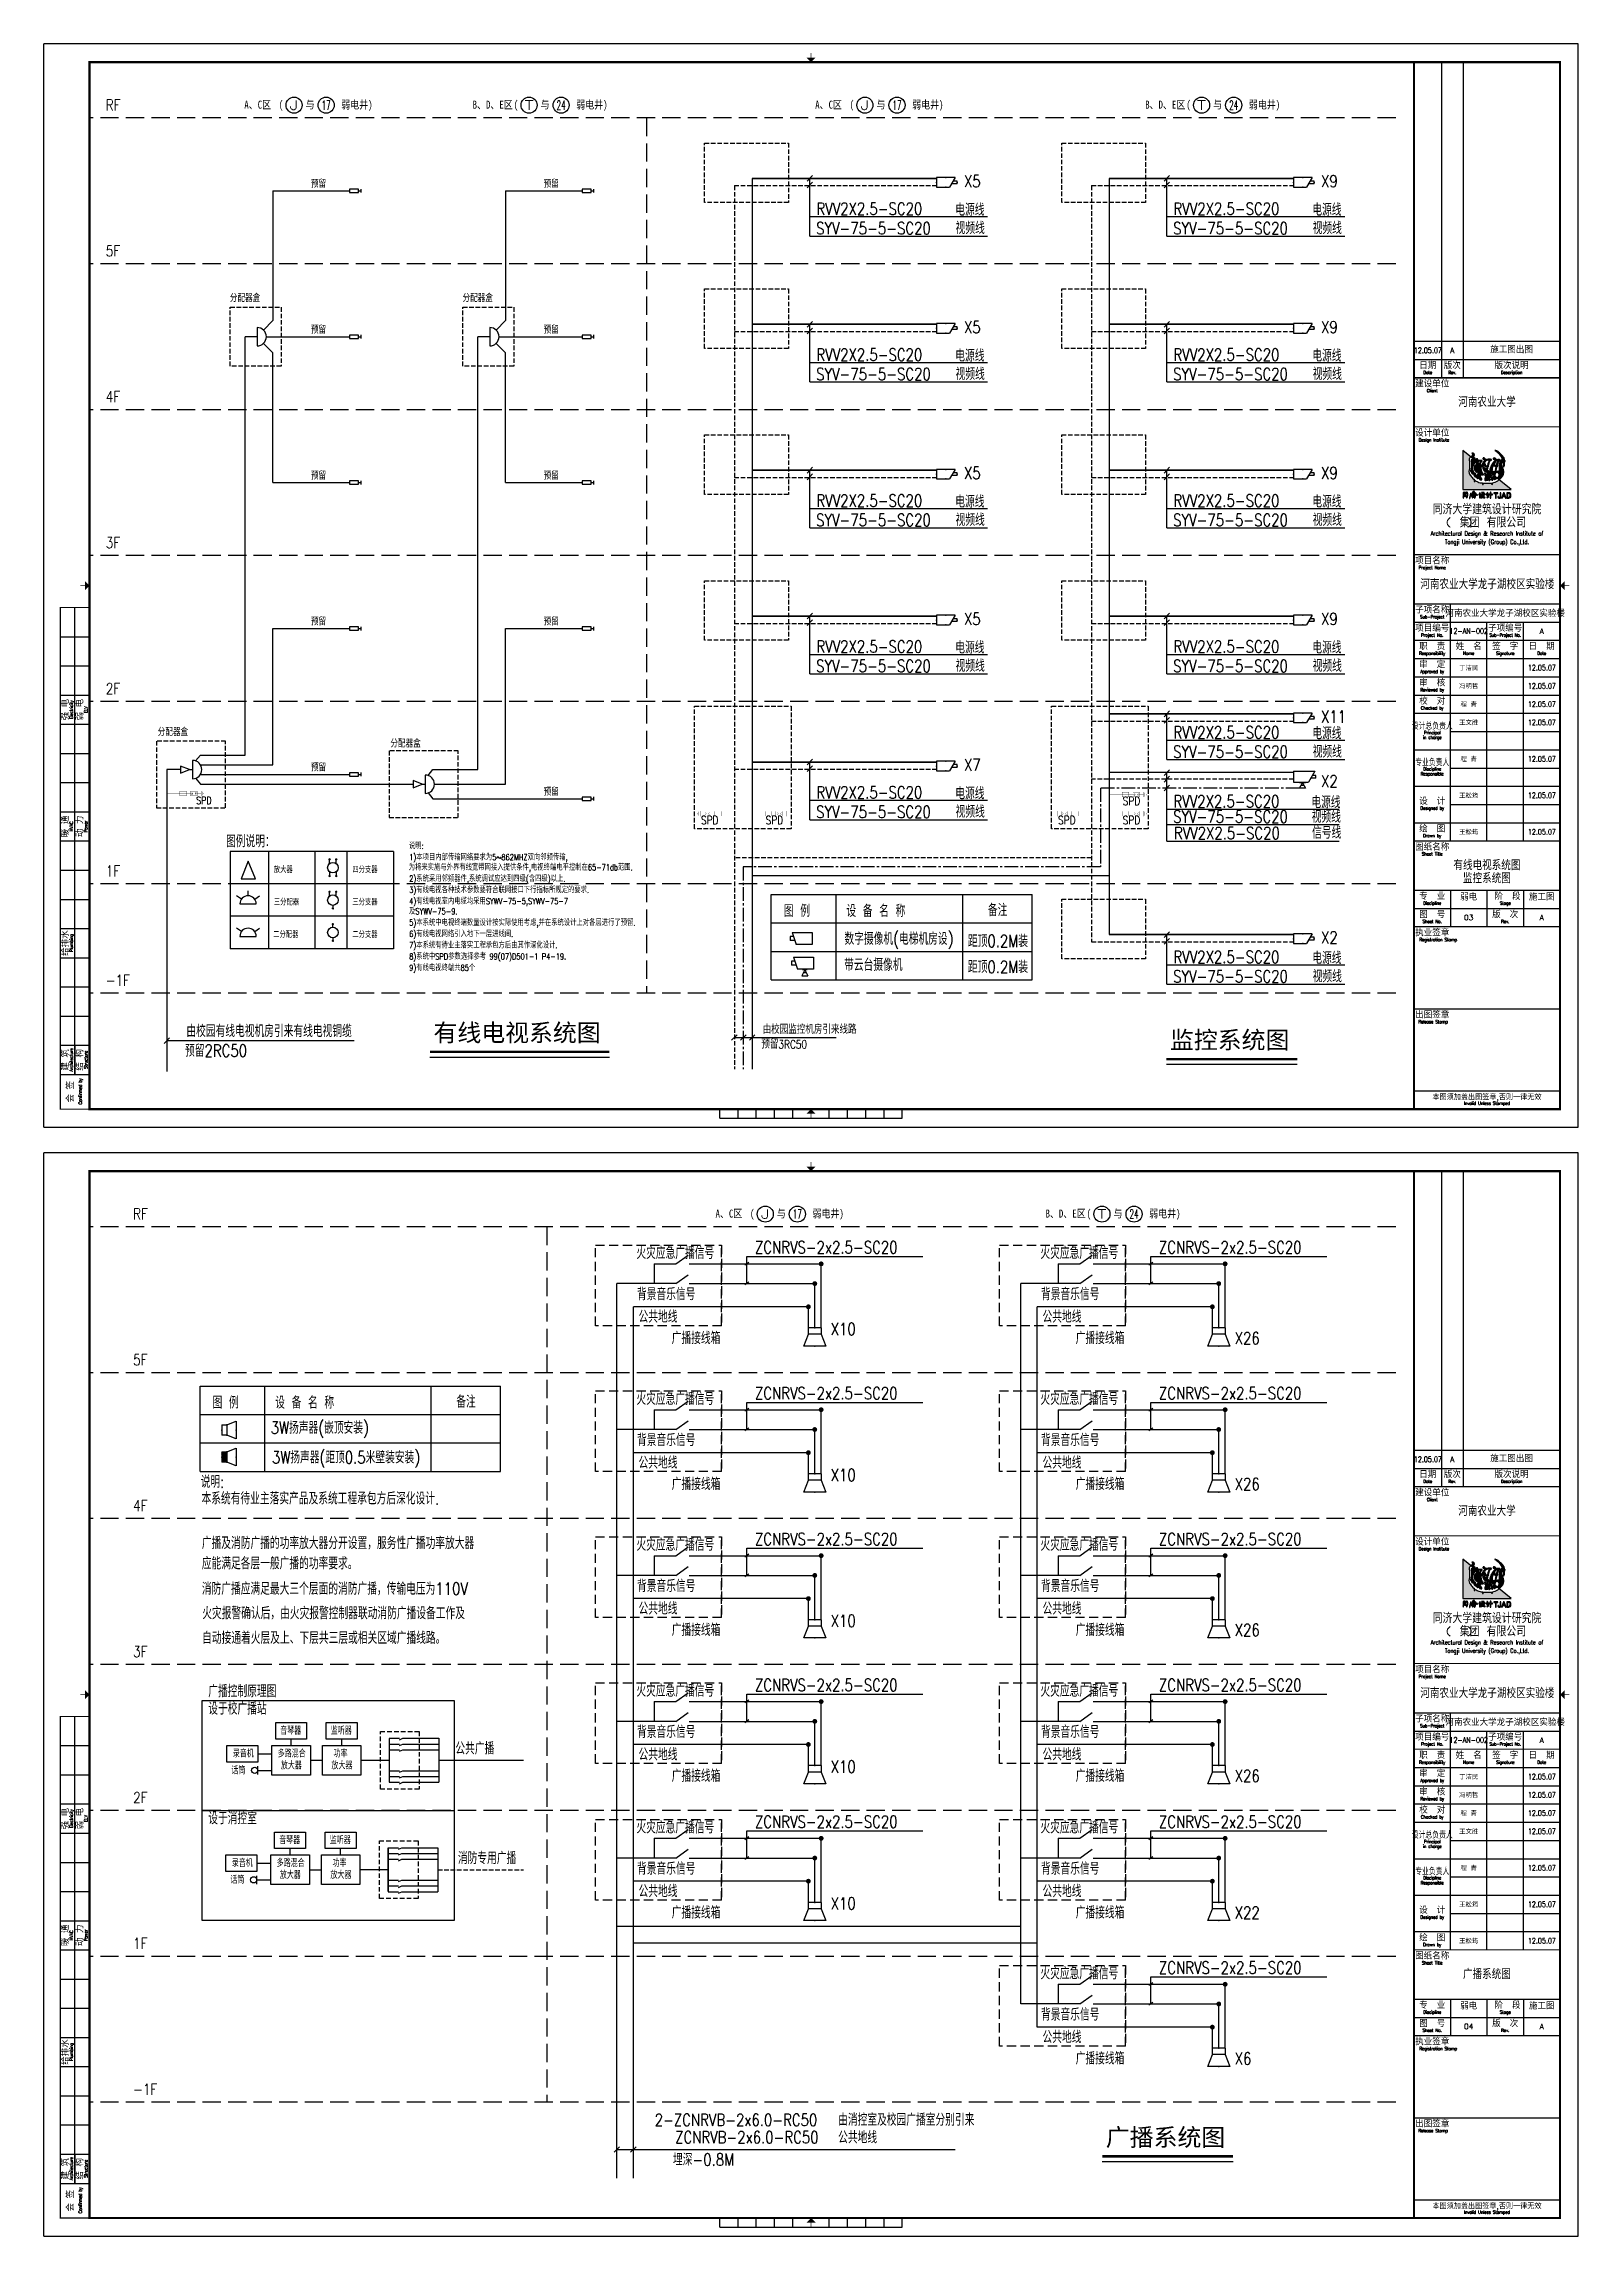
# Model space of a CAD drawing. Extents: x 913510 to 997610, y -270398 to 254224.
# Drawn here: x 913510 to 997610, y -70157 to 50044 of the extents above; entities that cross this region are included whole.
import ezdxf
from ezdxf.enums import TextEntityAlignment as Align

# ---------------------------------------------------------------- set-up
doc = ezdxf.new("R2010")
doc.units = 0
doc.header["$LTSCALE"] = 1000
doc.header["$MEASUREMENT"] = 0
for name, pattern in [('CENTER2', [1.125, 0.75, -0.125, 0.125, -0.125]), ('DASH', [0.35, 0.25, -0.1]), ('DASHED', [0.75, 0.5, -0.25]), ('DASHED2', [0.375, 0.25, -0.125])]:
    doc.linetypes.add(name, pattern=pattern)
for name, color, linetype in [('00-WIRE-4', 6, 'Continuous'), ('0A', 7, 'Continuous'), ('AXIS', 3, 'Continuous'), ('AXIS_TEXT', 7, 'Continuous'), ('ELEMENT', 3, 'Continuous'), ('EQUIP', 3, 'Continuous'), ('EQUIP-消防', 3, 'Continuous'), ('EQUIP-箱柜', 3, 'Continuous'), ('EQUIP-通讯', 3, 'Continuous'), ('KUANG', 8, 'Continuous'), ('LIN', 7, 'Continuous'), ('LINE', 11, 'Continuous'), ('RUODIAN', 7, 'Continuous'), ('SM', 2, 'Continuous'), ('WIRE-4', 6, 'Continuous'), ('WIRE-照明', 6, 'Continuous'), ('XIANG', 3, 'Continuous'), ('XK', 7, 'DASHED2'), ('图例', 1, 'Continuous'), ('图框', 139, 'Continuous'), ('标注', 3, 'Continuous'), ('电气', 2, 'Continuous'), ('电气-文字', 4, 'Continuous'), ('电气-设备标注', 4, 'Continuous'), ('电气说明', 2, 'Continuous'), ('线路', 6, 'Continuous')]:
    doc.layers.add(name, color=color, linetype=linetype)
doc.styles.add('-宋体', font='', dxfattribs={"width": 0.8})
doc.styles.add('_TCH_AXIS', font='COMPLEX', dxfattribs={"bigfont": 'GBCBIG'})
doc.styles.add('_TCH_LABEL', font='COMPLEX', dxfattribs={"bigfont": 'GBCBIG'})
doc.styles.add('COMPLEX', font='COMPLEX')
doc.styles.add('cyq', font='SIMPLEX.shx', dxfattribs={"width": 0.7, "height": 300, "bigfont": 'china3.shx'})
doc.styles.add('HZTXT', font='tj-romans1.shx', dxfattribs={"width": 0.6, "bigfont": 'hztxt.shx'})
doc.styles.add('JIAO', font='tjromans.shx', dxfattribs={"bigfont": 'tjhztxt.shx'})
doc.styles.get("Standard").update_dxf_attribs({"font": 'simhei.ttf'})
doc.styles.add('TKZ1_tjhts.shx', font='tjromant.shx', dxfattribs={"bigfont": 'tjhts.shx'})
doc.styles.add('TKZ2_tjkts.shx', font='tjromant.shx', dxfattribs={"bigfont": 'tjkts.shx'})
doc.styles.add('标题大', font='simhei.ttf')
doc.styles.add('车', font='simhei.ttf')
doc.styles.get('-宋体').set_extended_font_data('SimSun')
pattern_1 = [(45, (731062.3536, -64466.5544), (-2.99341871, 2.99341871), [])]
pattern_2 = [(315, (731062.3536, 74215.358), (-2.99341871, -2.99341871), [])]
pattern_3 = [(315, (731062.3536, 72437.58), (-2.99341871, -2.99341871), [])]

msp = doc.modelspace()

# ---------------------------------------------------------------- texts
at = {"layer": '0A', "color": 7, "style": 'HZTXT', "width": 0.8}
for s, p in [('RF', (916906, 46394, 132)), ('5F', (916906, 38394, 132)), ('4F', (916906, 30394, 132)), ('3F', (916906, 22394, 132)), ('2F', (916906, 14394, 132)), ('1F', (916906, 4394)), ('-1F', (916906, -1606, 132)), ('RF', (918405, -14407, 132)), ('5F', (918405, -22407, 132)), ('4F', (918405, -30407, 132)), ('3F', (918405, -38407, 132)), ('2F', (918405, -46407, 132)), ('1F', (918405, -54407, 132)), ('-1F', (918405, -62407, 132))]:
    msp.add_text(s, height=600, dxfattribs=at).set_placement(p)
at = {"layer": 'LIN', "color": 4, "style": 'JIAO', "width": 0.75}
for s, p in [('音琴器', (926464, -42650, 132)), ('监听器', (929236, -42650, 132)), ('话筒', (923788, -44828, 132)), ('录音机', (923867, -43905, 132)), ('多路混合', (926328, -43905, 132)), ('放大器', (926501, -44557, 132)), ('放大器', (929272, -44557, 132)), ('功率', (929388, -43905, 132)), ('音琴器', (926408, -48651, 132)), ('监听器', (929180, -48651, 132)), ('话筒', (923732, -50829, 132)), ('录音机', (923811, -49905, 132)), ('多路混合', (926272, -49905, 132)), ('放大器', (926444, -50558, 132)), ('放大器', (929216, -50558, 132)), ('功率', (929332, -49905, 132))]:
    msp.add_text(s, height=393.4, dxfattribs=at).set_placement(p)
at = {"layer": 'SM', "style": '-宋体'}
for s, p in [('有线电视系统图', (934867, -4653, -897)), ('监控系统图', (975236, -5051)), ('广播系统图', (971719, -65214))]:
    msp.add_text(s, height=960, dxfattribs=at).set_placement(p)
at = {"layer": '图框', "style": 'TKZ1_tjhts.shx'}
for s, height, p in [('有线电视系统图', 500, (992610, 4994)), ('监控系统图', 500, (992610, 4277)), ('03', 300, (991610, 2144)), ('广播系统图', 500, (992610, -55807)), ('04', 300, (991610, -58657))]:
    msp.add_text(s, height=height, dxfattribs=at).set_placement(p, align=Align.MIDDLE_CENTER)
at = {"layer": '电气-文字', "style": 'cyq', "width": 0.8}
for s, height, p in [('预留', 400, (928149, 42158, 132)), ('预留', 400, (940902, 42158, 132)), ('X5', 666.7, (963944, 42181, -2299)), ('X9', 666.7, (983517, 42181, -2299)), ('RVV2X2.5-SC20', 666.67, (955856, 40667, 1769)), ('电源线', 666.7, (963467, 40615, -1471)), ('RVV2X2.5-SC20', 666.67, (975429, 40667, 1769)), ('电源线', 666.7, (983040, 40615, -1471)), ('SYV-75-5-SC20', 666.67, (955841, 39602, 1769)), ('视频线', 666.7, (963486, 39614, -1471)), ('SYV-75-5-SC20', 666.67, (975414, 39602, 1769)), ('视频线', 666.7, (983059, 39614, -1471)), ('分配器盒', 400, (923706, 35897, 132)), ('分配器盒', 400, (936459, 35897, 132)), ('预留', 400, (928149, 34158, 132)), ('预留', 400, (940902, 34158, 132)), ('X5', 666.7, (963944, 34181, -2299)), ('X9', 666.7, (983517, 34181, -2299)), ('RVV2X2.5-SC20', 666.67, (955856, 32667, 1769)), ('电源线', 666.7, (963467, 32615, -1471)), ('RVV2X2.5-SC20', 666.67, (975429, 32667, 1769)), ('电源线', 666.7, (983040, 32615, -1471)), ('SYV-75-5-SC20', 666.67, (955841, 31602, 1769)), ('视频线', 666.7, (963486, 31614, -1471)), ('SYV-75-5-SC20', 666.67, (975414, 31602, 1769)), ('视频线', 666.7, (983059, 31614, -1471)), ('预留', 400, (928149, 26158, 132)), ('预留', 400, (940902, 26158, 132)), ('X5', 666.7, (963944, 26181, -2299)), ('X9', 666.7, (983517, 26181, -2299)), ('RVV2X2.5-SC20', 666.67, (955856, 24667, 1769)), ('电源线', 666.7, (963467, 24615, -1471)), ('RVV2X2.5-SC20', 666.67, (975429, 24667, 1769)), ('电源线', 666.7, (983040, 24615, -1471)), ('SYV-75-5-SC20', 666.67, (955841, 23602, 1769)), ('视频线', 666.7, (963486, 23614, -1471)), ('SYV-75-5-SC20', 666.67, (975414, 23602, 1769)), ('视频线', 666.7, (983059, 23614, -1471)), ('预留', 400, (928149, 18158, 132)), ('预留', 400, (940902, 18158, 132)), ('X5', 666.7, (963944, 18181, -2299)), ('X9', 666.7, (983517, 18181, -2299)), ('RVV2X2.5-SC20', 666.67, (955856, 16667, 1769)), ('电源线', 666.7, (963467, 16615, -1471)), ('RVV2X2.5-SC20', 666.67, (975429, 16667, 1769)), ('电源线', 666.7, (983040, 16615, -1471)), ('SYV-75-5-SC20', 666.67, (955841, 15602, 1769)), ('视频线', 666.7, (963486, 15614, -1471)), ('SYV-75-5-SC20', 666.67, (975414, 15602, 1769)), ('视频线', 666.7, (983059, 15614, -1471)), ('X11', 666.7, (983517, 12823, -2299)), ('分配器盒', 400, (919750, 12100, 132)), ('RVV2X2.5-SC20', 666.67, (975429, 11960, 3372)), ('电源线', 666.7, (983040, 11907, 132)), ('分配器盒', 400, (932504, 11471, 132)), ('X7', 666.7, (963944, 10181, -2299)), ('SYV-75-5-SC20', 666.67, (975414, 10894, 3372)), ('视频线', 666.7, (983059, 10906, 132)), ('预留', 400, (928149, 10158, 132)), ('X2', 666.7, (983517, 9280, -2299)), ('预留', 400, (940902, 8824, 132)), ('RVV2X2.5-SC20', 666.67, (955856, 8667, 1769)), ('电源线', 666.7, (963467, 8615, -1471)), ('RVV2X2.5-SC20', 666.67, (975429, 8176, 132)), ('电源线', 666.7, (982987, 8127, 132)), ('SYV-75-5-SC20', 666.67, (955841, 7602, 1769)), ('视频线', 666.7, (963486, 7614, -1471)), ('SYV-75-5-SC20', 666.67, (975414, 7341, 132)), ('视频线', 666.7, (983006, 7338, 132)), ('说明:', 333.3, (933520, 5902)), ('RVV2X2.5-SC20', 666.67, (975453, 6435, 646)), ('信号线', 666.7, (983028, 6460, 646)), ('放大器', 333.3, (926114, 4592)), ('四分支器', 333.3, (930418, 4592)), ('为将来实施与外界有线宽带网接入提供条件,电视终端电平控制在65-71db范围.', 333.33, (933509, 4727)), ('1)本项目内部传输网络要求为5~862MHZ双向邻频传输,', 333.33, (933535, 5283)), ('2)系统采用邻频器件,系统调试应达到四级(含四级)以上.', 333.33, (933535, 4108)), ('3)有线电视各种技术参数要符合联网接口下行指标所规定的要求.', 333.33, (933535, 3489)), ('三分配器', 333.3, (926114, 2814)), ('三分支器', 333.3, (930418, 2814)), ('及SYWV-75-9.', 333.33, (933526, 2315)), ('4)有线电视室内电缆均采用SYWV-75-5,SYWV-75-7', 333.33, (933535, 2870)), ('图 例    ', 666.7, (954069, 2173)), (' 设 备 名 称    ', 666.67, (957135, 2171)), ('备注', 666.7, (965258, 2215)), ('二分配器', 333.3, (926078, 1037)), ('二分支器', 333.3, (930418, 1037)), ('5)本系统中电视终端数量设计按实际使用考虑,并在系统设计上对各层进行了预留.', 333.33, (933535, 1696)), ('6)有线电视网络引入地下一层进线间.', 333.33, (933535, 1077)), ('距顶0.2M装', 666.7, (964163, 519, 2675)), ('X2', 666.7, (983517, 716, -2299)), ('7)本系统有待业主落实工程承包方后由其作深化设计.', 333.33, (933535, 458)), ('8)系统中SPD参数选择参考 99(07)D501-1 P4-19.', 333.33, (933535, -162)), ('RVV2X2.5-SC20', 666.67, (975429, -356, 1769)), ('电源线', 666.7, (983040, -409, -1471)), ('9)有线电视终端共85个', 333.33, (933535, -781)), ('距顶0.2M装', 666.7, (964163, -897, 2675)), ('SYV-75-5-SC20', 666.67, (975414, -1422, 1769)), ('视频线', 666.7, (983059, -1410, -1471)), ('预留2RC50', 666.7, (921251, -5491, 132)), ('由校园有线电视机房引来有线电视铜缆', 666.67, (921322, -4414, 132)), ('预留3RC50', 450, (952837, -5038, 132)), ('由校园监控机房引来线路', 450, (952909, -4229, 132)), ('ZCNRVS-2x2.5-SC20', 666.67, (952486, -16272, -7733)), ('ZCNRVS-2x2.5-SC20', 666.67, (974630, -16272, -7733)), ('火灾应急广播信号', 666.7, (945990, -16582, -7733)), ('火灾应急广播信号', 666.7, (968135, -16582, -7733)), ('背景音乐信号', 666.7, (946023, -18840, -7733)), ('背景音乐信号', 666.7, (968168, -18840, -7733)), ('公共地线', 666.7, (946108, -20076, -7733)), ('X10', 666.7, (956641, -20753, -7733)), ('公共地线', 666.7, (968252, -20076, -7733)), ('广播接线箱', 666.7, (947926, -21249, -7733)), ('广播接线箱', 666.7, (970070, -21249, -7733)), ('X26', 666.7, (978785, -21256, -7733)), ('备注', 666.7, (936115, -24741, 132)), ('火灾应急广播信号', 666.7, (945990, -24582, -7733)), ('ZCNRVS-2x2.5-SC20', 666.67, (952486, -24272, -7733)), ('火灾应急广播信号', 666.7, (968135, -24582, -7733)), ('ZCNRVS-2x2.5-SC20', 666.67, (974630, -24272, -7733)), ('图 例    ', 666.7, (922758, -24783, 132)), (' 设 备 名 称    ', 666.67, (925825, -24785, 132)), ('背景音乐信号', 666.7, (946023, -26840, -7733)), ('背景音乐信号', 666.7, (968168, -26840, -7733)), ('公共地线', 666.7, (946108, -28076, -7733)), ('公共地线', 666.7, (968252, -28076, -7733)), ('说明:', 666.7, (922107, -29129, 132)), ('广播接线箱', 666.7, (947926, -29249, -7733)), ('X10', 666.7, (956641, -28753, -7733)), ('广播接线箱', 666.7, (970070, -29249, -7733)), ('X26', 666.7, (978785, -29256, -7733)), ('本系统有待业主落实产品及系统工程承包方后深化设计.', 666.67, (922151, -30041, 132)), ('广播及消防广播的功率放大器分开设置，服务性广播功率放大器', 666.67, (922168, -32486, -382)), ('火灾应急广播信号', 666.7, (945990, -32582, -7733)), ('ZCNRVS-2x2.5-SC20', 666.67, (952486, -32272, -7733)), ('火灾应急广播信号', 666.7, (968135, -32582, -7733)), ('ZCNRVS-2x2.5-SC20', 666.67, (974630, -32272, -7733)), ('应能满足各层一般广播的功率要求。', 666.67, (922168, -33600, -382)), ('消防广播应满足最大三个层面的消防广播，传输电压为110V', 666.67, (922168, -34992, -382)), ('背景音乐信号', 666.7, (946023, -34840, -7733)), ('背景音乐信号', 666.7, (968168, -34840, -7733)), ('火灾报警确认后，由火灾报警控制器联动消防广播设备工作及', 666.67, (922192, -36330, -382)), ('公共地线', 666.7, (946108, -36076, -7733)), ('公共地线', 666.7, (968252, -36076, -7733)), ('自动接通着火层及上、下层共三层或相关区域广播线路。', 666.67, (922186, -37688, -382)), ('广播接线箱', 666.7, (947926, -37249, -7733)), ('X10', 666.7, (956641, -36753, -7733)), ('广播接线箱', 666.7, (970070, -37249, -7733)), ('X26', 666.7, (978785, -37256, -7733)), ('ZCNRVS-2x2.5-SC20', 666.67, (952486, -40272, -7733)), ('ZCNRVS-2x2.5-SC20', 666.67, (974630, -40272, -7733)), ('设于校广播站', 666.7, (922520, -41566, 132)), ('广播控制原理图', 666.7, (922523, -40609, 132)), ('火灾应急广播信号', 666.7, (945990, -40582, -7733)), ('火灾应急广播信号', 666.7, (968135, -40582, -7733)), ('背景音乐信号', 666.7, (946023, -42840, -7733)), ('背景音乐信号', 666.7, (968168, -42840, -7733)), ('公共地线', 666.7, (946108, -44076, -7733)), ('X10', 666.7, (956641, -44753, -7733)), ('公共地线', 666.7, (968252, -44076, -7733)), ('广播接线箱', 666.7, (947926, -45249, -7733)), ('广播接线箱', 666.7, (970070, -45249, -7733)), ('X26', 666.7, (978785, -45256, -7733)), ('设于消控室', 666.7, (922520, -47575, 132)), ('火灾应急广播信号', 666.7, (945990, -48078, -7733)), ('ZCNRVS-2x2.5-SC20', 666.67, (952486, -47769, -7733)), ('火灾应急广播信号', 666.7, (968135, -48078, -7733)), ('ZCNRVS-2x2.5-SC20', 666.67, (974630, -47769, -7733)), ('背景音乐信号', 666.7, (946023, -50337, -7733)), ('背景音乐信号', 666.7, (968168, -50337, -7733)), ('公共地线', 666.7, (946108, -51573, -7733)), ('X10', 666.7, (956641, -52250, -17587)), ('公共地线', 666.7, (968252, -51573, -7733)), ('广播接线箱', 666.7, (947926, -52745, -7733)), ('广播接线箱', 666.7, (970070, -52745, -7733)), ('X22', 666.7, (978785, -52753, -7733)), ('ZCNRVS-2x2.5-SC20', 666.67, (974630, -55769, -7733)), ('火灾应急广播信号', 666.7, (968135, -56078, -7733)), ('背景音乐信号', 666.7, (968168, -58337, -7733)), ('公共地线', 666.7, (968252, -59573, -7733)), ('广播接线箱', 666.7, (970070, -60745, -7733)), ('X6', 666.7, (978785, -60753, -7733)), ('2-ZCNRVB-2x6.0-RC50', 666.67, (946992, -64115, -7733)), ('由消控室及校园广播室分别引来', 666.67, (957049, -64107, -7733)), ('ZCNRVB-2x6.0-RC50', 666.67, (948112, -65067, -7733)), ('公共地线', 666.7, (957049, -65073, -7733)), ('埋深-0.8M', 666.7, (947994, -66290, 529))]:
    msp.add_text(s, height=height, dxfattribs=at).set_placement(p)
for height, p in [(400, (921854, 8243, 132)), (450, (972648, 8171, 132)), (450, (949530, 7124, 132)), (450, (953075, 7124, 132)), (450, (969103, 7124, 132)), (450, (972648, 7124, 132))]:
    msp.add_text('SPD', height=height, dxfattribs=at).set_placement(p, align=Align.BOTTOM_LEFT)
for s, height, p in [('图例说明：', 666.7, (924831, 5991)), ('数字摄像机(电梯机房设)', 666.67, (960381, 644, 2675)), ('带云台摄像机', 666.7, (958976, -786, 2675)), ('公共广播', 666.7, (937132, -43747, 132)), ('消防专用广播', 666.7, (937803, -49761, 132))]:
    msp.add_text(s, height=height, dxfattribs=at).set_placement(p, align=Align.CENTER)
for s, p in [('3W扬声器(嵌顶安装)', (925946, -25833, 132)), ('3W扬声器(距顶0.5米壁装安装)', (926013, -27459, 132))]:
    msp.add_text(s, height=666.67, dxfattribs=at).set_placement(p, align=Align.MIDDLE_LEFT)
at = {"layer": '电气-设备标注', "color": 4, "style": '标题大', "width": 0.8}
for s, p in [('A、C区', (925231, 46490, -132)), ('(', (926506, 46490, -132)), ('与', (928103, 46490, -132)), ('弱电井)', (930669, 46490, -132)), ('B、D、E区', (938112, 46490, -132)), ('(', (939386, 46490, -132)), ('与', (940984, 46490, -132)), ('弱电井)', (943550, 46490, -132)), ('A、C区', (956523, 46490, -264)), ('(', (957797, 46490, -264)), ('与', (959395, 46490, -264)), ('弱电井)', (961961, 46490, -264)), ('B、D、E区', (974978, 46490, -264)), ('(', (976252, 46490, -264)), ('与', (977850, 46490, -264)), ('弱电井)', (980416, 46490, -264)), ('A、C区', (951061, -14311, -264)), ('(', (952335, -14311, -264)), ('与', (953932, -14311, -264)), ('弱电井)', (956499, -14311, -264)), ('B、D、E区', (969516, -14311, -264)), ('(', (970790, -14311, -264)), ('与', (972388, -14311, -264)), ('弱电井)', (974954, -14311, -264))]:
    msp.add_text(s, height=440, dxfattribs=at).set_placement(p, align=Align.CENTER)

# ---------------------------------------------------------------- blocks, each defined once
blk = doc.blocks.new('$element$00000390')
at = {"const_width": 0.0233}
for points in [[(0, 0), (0, -0.38)], [(-0.25, -0.38), (0.25, -0.38)], [(-0.19, -0.5), (0.19, -0.5)], [(-0.06, -0.63), (0.06, -0.63)]]:
    blk.add_lwpolyline(points, dxfattribs=at)
at = {"flags": 9}
blk.add_attdef('S', (0, 0), '', height=0.00000667, dxfattribs=at)
blk = doc.blocks.new('$equip$00001366')
for p, q in [((0, 0.35), (0, -0.35)), ((0, 0.35), (0.35, 0.35)), ((0.35, 0.35), (1, 0.6)), ((0.35, 0.35), (0.35, -0.35)), ((1, 0.6), (1, -0.6)), ((0.35, -0.35), (0, -0.35)), ((1, -0.6), (0.35, -0.35))]:
    blk.add_line(p, q)
for p in [(0, 0), (0.35, 0.35), (1, 0), (0.35, -0.35)]:
    blk.add_point(p)
at = {"flags": 9}
blk.add_attdef('A', (0, 0), '', height=0.00002, dxfattribs=at)
blk = doc.blocks.new('$equip$00001367')
at = {"ltscale": 1000}
h = blk.add_hatch(dxfattribs=at)
h.set_pattern_fill('ANSI31', color=256, scale=0.2, style=0)
h.set_pattern_definition([(45, (0.826222, 18.30392), (-0.014142136, 0.014142136), [])])
h.paths.add_polyline_path([(0.35, 0.35), (0, 0.35), (0, -0.35), (0.35, -0.35)])
for p, q in [((0, 0.35), (0.35, 0.35)), ((0, 0.35), (0, -0.35)), ((0.35, 0.35), (1, 0.6)), ((0.35, 0.35), (0.35, -0.35)), ((1, 0.6), (1, -0.6)), ((0.35, -0.35), (0, -0.35)), ((1, -0.6), (0.35, -0.35))]:
    blk.add_line(p, q)
for p in [(0, 0), (0.35, 0.35), (1, 0), (0.35, -0.35)]:
    blk.add_point(p)
at = {"flags": 9}
blk.add_attdef('A', (0, 0), '', height=0.00002, dxfattribs=at)
blk = doc.blocks.new('电视摄像机')
at = {"layer": 'RUODIAN', "color": 3}
for p, q in [((-315, 180), (-315, 90)), ((-240, 180), (-315, 180)), ((-210, 90), (-315, 90)), ((-270, 270), (180, 270)), ((-270, 270), (-180, 0)), ((180, 0), (-180, 0)), ((180, 270), (180, 0))]:
    blk.add_line(p, q, dxfattribs=at)
blk = doc.blocks.new('带云台的电视摄像机')
at = {"layer": 'RUODIAN', "color": 3}
for p, q in [((-300, 330), (-300, 240)), ((-225, 330), (-300, 330)), ((-195, 240), (-300, 240)), ((-255, 420), (-165, 150)), ((-255, 420), (195, 420)), ((195, 150), (-165, 150)), ((0, 135), (-67.5, 0)), ((-67.5, 0), (67.5, 0)), ((52.5, 135), (-52.5, 135)), ((33.75, 67.5), (-33.75, 67.5)), ((0, 135), (67.5, 0)), ((195, 420), (195, 150))]:
    blk.add_line(p, q, dxfattribs=at)
blk = doc.blocks.new('$equip$00001464')
for p, q in [((-0.75, -0.1), (-0.75, 0.1)), ((-0.75, 0.1), (-0.46, 0.1)), ((-0.6, 0.35), (0.75, 0.35)), ((-0.6, 0.35), (-0.2, -0.35)), ((0.75, 0.35), (0.75, -0.35)), ((-0.75, -0.1), (-0.34, -0.1)), ((0.75, -0.35), (-0.2, -0.35))]:
    blk.add_line(p, q)
for p in [(-0.75, 0), (0.08, 0.35), (0.75, 0), (0.08, -0.35)]:
    blk.add_point(p)
at = {"style": '_TCH_LABEL', "flags": 9}
blk.add_attdef('A', (0, 0), '', height=0.00002, dxfattribs=at)
blk = doc.blocks.new('_AXISO')
blk.add_circle((0, 0), 0.5)
at = {"layer": 'AXIS_TEXT', "style": 'COMPLEX', "width": 1.041667}
blk.add_attdef('A', text='', height=0.56, dxfattribs=at).set_placement((-0.25, -0.28), (0.25, -0.28), align=Align.FIT)
blk = doc.blocks.new('_LINKPT1')
at = {"color": 0}
blk.add_line((0, 0), (0, 0), dxfattribs=at)
blk = doc.blocks.new('3T2KGU20')
for p, q in [((-0.84, -0.1), (-0.84, 0.1)), ((-0.84, 0.1), (-0.61, 0.1)), ((0.78, 0.4), (-0.78, 0.4)), ((-0.78, 0.4), (-0.32, -0.4)), ((0.78, 0.4), (0.78, -0.4)), ((-0.84, -0.1), (-0.49, -0.1)), ((0.78, -0.4), (-0.32, -0.4)), ((0.14, -0.45), (-0.08, -0.83)), ((-0.08, -0.45), (0.36, -0.45)), ((-0.08, -0.83), (0.36, -0.83)), ((0.03, -0.64), (0.25, -0.64)), ((0.36, -0.83), (0.14, -0.45))]:
    blk.add_line(p, q)
at = {"xscale": 0.002, "yscale": 0.002, "zscale": 0.002}
for p in [(0, 0.4), (0.78, 0)]:
    blk.add_blockref('_LINKPT1', p, dxfattribs=at)
at = {"flags": 9}
blk.add_attdef('A', (0, 0), '', height=0.00002, dxfattribs=at)
blk = doc.blocks.new('TJAD_TK_LOGO')
at = {"layer": '图框'}
for points in [[(0.309, 0.239, -0.055111), (0.298, 0.218, -0.399817), (0.289, 0.213, -0.15154), (0.281, 0.216, -0.301448), (0.281, 0.226, 0.010306), (0.289, 0.248, -0.01851), (0.216, 0.33, -0.103184), (0.157, 0.423, -0.120959), (0.156, 0.5, 0.063512), (0.168, 0.638, 0.024265), (0.163, 0.716, -0.039016), (0.159, 0.759, -0.148803), (0.167, 0.795, -0.063522), (0.19, 0.819, -0.021561), (0.199, 0.827), (0, 0.989), (0, 0.014), (1.2, 0.014), (0.901, 0.256, -0.02734), (0.87, 0.232, -0.056811), (0.802, 0.195, -0.043653), (0.743, 0.178, 0.070224), (0.74, 0.168, -0.155586), (0.734, 0.146, -0.268078), (0.715, 0.144, 0.046034), (0.714, 0.151, -0.10837), (0.716, 0.158, 0.067272), (0.719, 0.172, 0.007869), (0.606, 0.171, -0.018474), (0.519, 0.174, 0.089356), (0.513, 0.16, -0.084297), (0.509, 0.144, -0.378712), (0.498, 0.137, -0.129516), (0.487, 0.142, 0.010082), (0.489, 0.148, -0.06366), (0.493, 0.159, -0.047427), (0.496, 0.17, 0.412458), (0.493, 0.175, 0.04646), (0.459, 0.179, -0.083304), (0.398, 0.192, -0.056916)], [(0.278, 0.851, 0.150805), (0.286, 0.87, 0.118181), (0.284, 0.888, 0.061251), (0.278, 0.901, 0.110829), (0.266, 0.912, 0.065976), (0.248, 0.919, 0.129921), (0.229, 0.92, 0.40681), (0.226, 0.916, 0.07663), (0.23, 0.907, -0.019502), (0.237, 0.896, -0.085799), (0.241, 0.884, -0.150999), (0.235, 0.858, -0.086307), (0.225, 0.846, -0.019332), (0.206, 0.833, 0.015742), (0.199, 0.827), (0.264, 0.775, -0.014783), (0.267, 0.774, -0.092021), (0.285, 0.767, -0.021612), (0.299, 0.758, 0.020501), (0.302, 0.757, -0.138406), (0.302, 0.756, -0.004327), (0.304, 0.756, 0.041521), (0.307, 0.755, 0.017006), (0.309, 0.756, 0.175362), (0.313, 0.76, 0.115175), (0.313, 0.77, 0.133458), (0.302, 0.795, 0.090138), (0.282, 0.811, 0.068529), (0.267, 0.817, -0.013934), (0.257, 0.819, -0.201719), (0.25, 0.824, -0.378426), (0.25, 0.831, -0.084166), (0.26, 0.837, 0.070184)], [(0.264, 0.775, 0.064867), (0.248, 0.774, 0.116531), (0.226, 0.765, 0.208218), (0.216, 0.75, 0.02194), (0.216, 0.741, -0.003556), (0.223, 0.64, -0.008585), (0.225, 0.606, -0.036626), (0.224, 0.587, -0.030322), (0.219, 0.565, 0.008639), (0.208, 0.528, 0.029199), (0.201, 0.493, 0.047639), (0.199, 0.469, 0.083135), (0.203, 0.45, 0.077424), (0.222, 0.419, 0.095524), (0.251, 0.392, 0.133345), (0.255, 0.391, 0.037671), (0.266, 0.395, -0.074764), (0.289, 0.401, -0.017227), (0.311, 0.402, 0.103318), (0.324, 0.403, 0.529251), (0.324, 0.406, 0.058891), (0.31, 0.414, -0.106556), (0.272, 0.441, -0.157893), (0.244, 0.5, -0.090292), (0.241, 0.541, -0.061166), (0.257, 0.612, -0.11155), (0.27, 0.637, -0.016825), (0.293, 0.661, -0.002917), (0.333, 0.697, 0.013927), (0.345, 0.708)], [(0.474, 0.731, 0.018572), (0.473, 0.731), (0.473, 0.732, 0.06936), (0.47, 0.733, 0.047212), (0.46, 0.735, 0.024282), (0.443, 0.735, -0.000753), (0.412, 0.735, -0.013374), (0.392, 0.736, -0.164458), (0.382, 0.74, -0.15617), (0.376, 0.751, 0.064833), (0.371, 0.765, 0.17195), (0.36, 0.774, 0.077232), (0.348, 0.779, 0.099365), (0.341, 0.778, 0.128164), (0.335, 0.776, 0.199677), (0.331, 0.766, 0.156287), (0.335, 0.754, 0.086381), (0.343, 0.746, 0.029794), (0.351, 0.742, -0.218512), (0.359, 0.734, -0.050196), (0.36, 0.726, -0.223734), (0.356, 0.72, -0.013892), (0.345, 0.708), (0.359, 0.697, -0.00619), (0.387, 0.712, -0.093205), (0.434, 0.721, -0.103421), (0.439, 0.72, -0.384925), (0.441, 0.717, -0.045853), (0.438, 0.703, -0.014561), (0.423, 0.658, 0.006316), (0.419, 0.648), (0.432, 0.637, -0.003465), (0.435, 0.644, -0.002724), (0.456, 0.704, -0.338072), (0.461, 0.707, 0.005218), (0.473, 0.707, 0.309415), (0.476, 0.708, 0.132077), (0.479, 0.71, 0.147744), (0.481, 0.715, 0.135646), (0.481, 0.723, 0.18433)], [(0.756, 0.375, 0.010654), (0.758, 0.371, 0.091005), (0.765, 0.363, 0.311976), (0.77, 0.363)]]:
    blk.add_hatch(color=256, dxfattribs=at).paths.add_polyline_path(points)
h = blk.add_hatch(color=256, dxfattribs=at)
h.paths.add_polyline_path([(0.393, 0.563, -0.011586), (0.397, 0.579, 0.253288), (0.396, 0.579, 0.095247), (0.388, 0.58, -0.0106), (0.376, 0.58, -0.133876), (0.361, 0.583, -0.082431), (0.345, 0.596, -0.01622), (0.332, 0.612, 0.042319), (0.324, 0.621, 0.140851), (0.317, 0.624, 0.145933), (0.308, 0.622, 0.038492), (0.302, 0.618), (0.302, 0.618, 0.000616), (0.3, 0.616, 0.032553), (0.298, 0.615, 0.095329), (0.294, 0.61, 0.096767), (0.291, 0.597, -0.001525), (0.288, 0.574, 0.034244), (0.285, 0.552, 0.085899), (0.292, 0.504, 0.097395), (0.314, 0.467, 0.083463), (0.339, 0.445, 0.098864), (0.352, 0.441, 0.30663), (0.356, 0.443, 0.075685), (0.361, 0.453, 0.009946), (0.371, 0.491, -0.023424), (0.378, 0.51, 0.034776)])
h.paths.add_polyline_path([(0.333, 0.372, 0.321528), (0.33, 0.377, 0.021484), (0.291, 0.382, 0.022843), (0.282, 0.382, 0.102534), (0.276, 0.381, 0.130045), (0.272, 0.378, 0.267367), (0.271, 0.374, -0.005872), (0.276, 0.364, 0.058515), (0.28, 0.355, 0.081344), (0.295, 0.338, 0.099387), (0.309, 0.33, 0.035917), (0.315, 0.328, 0.245908), (0.318, 0.33, 0.105203), (0.327, 0.349, -0.034055), (0.332, 0.365, 0.056891)])
h.paths.add_polyline_path([(0.431, 0.34, 0.245812), (0.436, 0.359, 0.065072), (0.425, 0.393, 0.134826), (0.425, 0.393, -0.114996), (0.425, 0.394, 0.061748), (0.418, 0.405, 0.16919), (0.41, 0.409, 0.009694), (0.393, 0.411, 0.017654), (0.382, 0.412, 0.044621), (0.374, 0.411, 0.15913), (0.368, 0.408, 0.263058), (0.367, 0.404, 0.037983), (0.375, 0.384, -0.091013), (0.378, 0.375, -0.183458), (0.376, 0.37, -0.186991), (0.37, 0.367, -0.076588), (0.364, 0.367, 0.012233), (0.357, 0.368, 0.175338), (0.353, 0.367, 0.023216), (0.34, 0.33, 0.04069), (0.336, 0.312, 0.28537), (0.339, 0.306, 0.048651), (0.347, 0.302, -0.083296), (0.359, 0.295, 0.044689), (0.367, 0.289, 0.196761), (0.378, 0.288, 0.127879), (0.395, 0.298, 0.050671)])
h.paths.add_polyline_path([(0.463, 0.285, 0.013244), (0.461, 0.293, 0.042352), (0.454, 0.311, 0.086452), (0.451, 0.314, 0.181931), (0.447, 0.314, 0.105167), (0.437, 0.307, 0.063777), (0.422, 0.289, 0.079039), (0.415, 0.273, 0.295118), (0.417, 0.263, 0.12746), (0.426, 0.259, 0.051219), (0.438, 0.258, -0.006938), (0.459, 0.255, 0.101871), (0.472, 0.256, 0.282022), (0.475, 0.26, 0.127329), (0.473, 0.266), (0.473, 0.266, -0.004335)])
h.paths.add_polyline_path([(0.658, 0.308, -0.058552), (0.645, 0.335, -0.043685), (0.641, 0.359, 0.088622), (0.637, 0.372, 0.151789), (0.622, 0.385, -0.046532), (0.606, 0.394, 0.04555), (0.599, 0.398, 0.043142), (0.597, 0.399), (0.597, 0.399, 0.251715), (0.586, 0.396, 0.137334), (0.576, 0.371, -0.022108), (0.571, 0.349, 0.025269), (0.557, 0.305, -0.028381), (0.55, 0.284, 0.095667), (0.544, 0.258, 0.266705), (0.554, 0.241, 0.133638), (0.581, 0.24, 0.117773), (0.634, 0.259, 0.081266), (0.66, 0.285, 0.080524), (0.663, 0.292), (0.663, 0.292), (0.664, 0.292), (0.664, 0.295), (0.663, 0.295, 0.059624)])
h.paths.add_polyline_path([(0.568, 0.406, 0.121011), (0.564, 0.41, 0.051248), (0.55, 0.42, 0.077555), (0.545, 0.422, 0.238499), (0.542, 0.421, 0.167798), (0.541, 0.418, 0.09655), (0.541, 0.4, -0.014406), (0.543, 0.392, -0.00033), (0.545, 0.375, 0.1059), (0.551, 0.357, 0.313865), (0.556, 0.357, 0.231713), (0.56, 0.364, 0.026659), (0.564, 0.385, -0.007425), (0.568, 0.4, 0.16995)])
h.paths.add_polyline_path([(0.679, 0.25, 0.082015), (0.68, 0.258, 0.360369), (0.675, 0.264, 0.094324), (0.668, 0.263, 0.109868), (0.666, 0.263, -0.017853), (0.664, 0.262), (0.663, 0.262, 0.095638), (0.652, 0.251, 0.069381), (0.647, 0.242, 0.391778), (0.649, 0.238, 0.16265), (0.658, 0.237, 0.029698), (0.663, 0.239), (0.664, 0.239, 0.027865), (0.674, 0.243, 0.232972)])
h.paths.add_polyline_path([(0.765, 0.309, -0.00792), (0.766, 0.312, -0.04061), (0.767, 0.316, 0.057732), (0.769, 0.323, 0.231089), (0.766, 0.331, 0.223752), (0.755, 0.33, 0.032861), (0.734, 0.315, -0.012035), (0.716, 0.303, 0.160241), (0.7, 0.287, 0.160304), (0.7, 0.267, 0.221951), (0.709, 0.256, 0.080228), (0.726, 0.248, 0.124433), (0.741, 0.247, 0.177577), (0.748, 0.255, 0.06059), (0.758, 0.283, -0.013372)])
h = blk.add_hatch(color=256, dxfattribs=at)
h.paths.add_polyline_path([(0.419, 0.648), (0.359, 0.697, 0.122439), (0.344, 0.679, 0.077208), (0.338, 0.662, 0.221374), (0.343, 0.64, -0.044103), (0.353, 0.625, 0.092474), (0.367, 0.606, 0.149827), (0.383, 0.599, 0.078107), (0.401, 0.6, 0.300992), (0.408, 0.607, 0.003448), (0.412, 0.624, -0.014936)])
h.paths.add_polyline_path([(0.448, 0.531, -0.118411), (0.466, 0.61), (0.432, 0.637, 0.013731), (0.424, 0.609, 0.354128), (0.426, 0.607, 0.149403), (0.425, 0.606, -0.033756), (0.429, 0.605, -0.301225), (0.432, 0.602, -0.067966), (0.431, 0.585, -0.155357), (0.425, 0.583, -0.0383), (0.418, 0.581, 0.394404), (0.414, 0.577, -0.002997), (0.393, 0.506, 0.027314), (0.376, 0.437, 0.262389), (0.377, 0.431, 0.054171), (0.409, 0.43, -0.120269), (0.432, 0.428, -0.238212), (0.445, 0.415, -0.030328), (0.452, 0.384, 0.177342), (0.459, 0.369, 0.189169), (0.473, 0.367, 0.024901), (0.494, 0.37, 0.43233), (0.503, 0.381, 0.054023), (0.499, 0.406, 0.072563), (0.493, 0.423, -0.024272), (0.473, 0.455, -0.09052)])
h.paths.add_polyline_path([(0.591, 0.509), (0.494, 0.587, 0.02545), (0.492, 0.572, 0.128799), (0.501, 0.52, 0.044216), (0.522, 0.484, 0.076323), (0.548, 0.46, 0.034366), (0.562, 0.452, 0.076032), (0.572, 0.449, 0.341488), (0.575, 0.451, 0.069217), (0.584, 0.479, 0.009229)])
h.paths.add_polyline_path([(0.606, 0.496, 0.003269), (0.602, 0.481, 0.051211), (0.597, 0.445, 0.204101), (0.599, 0.435, -0.011598), (0.623, 0.42, -0.044991), (0.66, 0.394, -0.200983), (0.669, 0.38, -0.006426), (0.679, 0.338, 0.079721), (0.687, 0.311, 0.326464), (0.691, 0.309, 0.087838), (0.695, 0.311, 0.087656), (0.715, 0.332, 0.286319), (0.72, 0.36, 0.076349), (0.701, 0.389, -0.160397), (0.676, 0.44), (0.676, 0.44)])
h.paths.add_polyline_path([(0.852, 0.297), (0.79, 0.347, 0.007087), (0.777, 0.301, 0.070922), (0.774, 0.275, 0.248353), (0.779, 0.265, 0.199635), (0.795, 0.268, -0.006886), (0.813, 0.275, 0.05678), (0.847, 0.293, 0.006803)])
h = blk.add_hatch(color=256, dxfattribs=at)
h.paths.add_polyline_path([(0.712, 0.755, 0.083086), (0.708, 0.761, 0.127732), (0.701, 0.764, 0.060999), (0.673, 0.768, 0.050289), (0.649, 0.769, 0.061315), (0.626, 0.765, -0.058239), (0.605, 0.759, -0.023274), (0.577, 0.756, -0.318074), (0.565, 0.762, -0.012807), (0.546, 0.787, 0.176594), (0.527, 0.801, 0.141446), (0.512, 0.802, 0.254042), (0.501, 0.793, 0.094349), (0.5, 0.777, 0.272202), (0.507, 0.767, 0.06938), (0.523, 0.763, -0.099001), (0.54, 0.758, -0.173209), (0.549, 0.747, -0.244282), (0.547, 0.738, -0.042049), (0.531, 0.716, 0.019533), (0.504, 0.683, 0.074328), (0.489, 0.659, -0.003717), (0.466, 0.61), (0.494, 0.587, -0.03259), (0.498, 0.607, -0.114709), (0.504, 0.617), (0.507, 0.619), (0.509, 0.62), (0.512, 0.62), (0.514, 0.619), (0.523, 0.614), (0.529, 0.609), (0.548, 0.592), (0.554, 0.586), (0.555, 0.586, 0.137325), (0.563, 0.582, 0.052206), (0.581, 0.58, -0.039081), (0.596, 0.578, -0.061234), (0.6, 0.577, -0.389955), (0.602, 0.574, -0.015439), (0.601, 0.566, -0.009793), (0.592, 0.514, -0.001555), (0.591, 0.509), (0.606, 0.496, -0.005675), (0.613, 0.522, 0.021764), (0.624, 0.57, -0.037231), (0.627, 0.579, -0.166808), (0.63, 0.581, 0.014415), (0.637, 0.584, 0.232872), (0.642, 0.591, 0.087887), (0.641, 0.601, 0.002273), (0.638, 0.615, -0.178357), (0.638, 0.619, -0.001216), (0.651, 0.66, -0.011476), (0.664, 0.699, -0.017032), (0.676, 0.729, -0.192629), (0.689, 0.74, -0.05264), (0.702, 0.745, 0.121865), (0.712, 0.748, 0.384919)])
h.paths.add_polyline_path([(0.597, 0.737, -0.021509), (0.628, 0.747, -0.053885), (0.638, 0.749, -0.363115), (0.652, 0.741, -0.093078), (0.646, 0.705, 0.023125), (0.622, 0.626, -0.067346), (0.613, 0.603, -0.278742), (0.606, 0.6, -0.067064), (0.586, 0.602, -0.223721), (0.563, 0.619, -0.070697), (0.543, 0.661, -0.171192), (0.544, 0.69, -0.090372), (0.564, 0.717, -0.097027)], flags=16)
h = blk.add_hatch(color=256, dxfattribs=at)
h.paths.add_polyline_path([(0.982, 0.688, -0.266995), (0.988, 0.691, -0.078548), (0.994, 0.689, -0.061401), (1.001, 0.685, -0.140506), (1.007, 0.676, -0.075077), (1.01, 0.653, -0.023792), (1.008, 0.62, 0.028581), (1.007, 0.585, 0.083513), (1.009, 0.572, 0.556873), (1.014, 0.571, 0.099876), (1.028, 0.596, 0.058859), (1.035, 0.633, 0.00868), (1.036, 0.66, -0.055868), (1.045, 0.71, 0.012909), (1.049, 0.719, 0.07627), (1.048, 0.734, 0.168287), (0.983, 0.856, 0.045812), (0.89, 0.946, 0.082299), (0.824, 0.983, 0.045024), (0.802, 0.988, 0.184323), (0.796, 0.987, 0.401214), (0.797, 0.985, 0.073894), (0.803, 0.98, 0.009968), (0.828, 0.967, -0.045085), (0.849, 0.953, -0.042435), (0.89, 0.913, -0.014659), (0.933, 0.859, -0.075958), (0.979, 0.767, 0.183281), (0.919, 0.704, 0.093166), (0.905, 0.577, 0.002645), (0.905, 0.539), (0.95, 0.539, -0.021718), (0.951, 0.561, -0.060902), (0.951, 0.563, -0.750169), (0.953, 0.563, -0.062141), (0.956, 0.558, -0.02804), (0.962, 0.541, -0.001207), (0.963, 0.539), (0.999, 0.539), (0.998, 0.542), (0.986, 0.581, -0.042759), (0.971, 0.648, -0.166183), (0.976, 0.68, -0.02967)])
h.paths.add_polyline_path([(0.921, 0.747, 0.337691), (0.922, 0.75, 0.234051), (0.918, 0.756, 0.085029), (0.898, 0.762, 0.109404), (0.867, 0.76, 0.027051), (0.842, 0.75, 0.096966), (0.82, 0.779, 0.147389), (0.788, 0.798, 0.110178), (0.765, 0.798, 0.193659), (0.754, 0.789, 0.105864), (0.751, 0.781, 0.322715), (0.756, 0.77, 0.090222), (0.775, 0.763, 0.021428), (0.79, 0.76, -0.062248), (0.802, 0.756, -0.0489), (0.814, 0.75, 0.061445), (0.828, 0.743, 0.045204), (0.773, 0.709, 0.105153), (0.746, 0.68, 0.017534), (0.699, 0.593, 0.04727), (0.677, 0.539), (0.731, 0.539, -0.016538), (0.733, 0.546, -0.06987), (0.755, 0.615, -0.55525), (0.762, 0.616, 0.087068), (0.773, 0.608, 0.000587), (0.779, 0.605, 0.051645), (0.781, 0.604, 0.002312), (0.798, 0.592, 0.1078), (0.815, 0.585, 0.06971), (0.83, 0.588, -0.002349), (0.824, 0.554, -0.014725), (0.822, 0.539), (0.839, 0.539, -0.003665), (0.842, 0.55, -0.003176), (0.85, 0.584, -0.214328), (0.855, 0.589, 0.079005), (0.864, 0.594, 0.136284), (0.869, 0.604, 0.042038), (0.87, 0.61, 0.121208), (0.869, 0.615, 0.033156), (0.864, 0.622, -0.089896), (0.861, 0.627, -0.153361), (0.862, 0.632, -0.00558), (0.876, 0.678, -0.02004), (0.892, 0.724, -0.10938), (0.9, 0.737, 0.024126), (0.911, 0.741, 0.094696)])
h.paths.add_polyline_path([(0.871, 0.737, -0.143663), (0.867, 0.714, 0.018808), (0.849, 0.654, -0.117601), (0.837, 0.612, -0.229986), (0.819, 0.61, -0.2857), (0.79, 0.639, -0.267121), (0.803, 0.697, -0.053371), (0.832, 0.724, -0.07094), (0.861, 0.743, -0.49062)], flags=16)
h = blk.add_hatch(color=256, dxfattribs=at)
h.paths.add_polyline_path([(0.952, 0.5, -0.00262), (0.951, 0.526, -0.01182), (0.95, 0.539), (0.905, 0.539, 0.006126), (0.905, 0.449, 0.002492), (0.906, 0.412, 0.048247), (0.887, 0.46, 0.065909), (0.883, 0.465, 0.224936), (0.877, 0.467, 0.038284), (0.864, 0.466, -0.06616), (0.83, 0.465, -0.485088), (0.827, 0.467, -0.101913), (0.828, 0.487, -0.016956), (0.839, 0.539), (0.822, 0.539, -0.017973), (0.817, 0.52, -0.010562), (0.81, 0.476, -0.208845), (0.803, 0.461, -0.11949), (0.791, 0.457, -0.131776), (0.748, 0.465, -0.127624), (0.732, 0.488, -0.118385), (0.731, 0.539), (0.677, 0.539, 0.005191), (0.675, 0.533, 0.105733), (0.676, 0.44), (0.718, 0.405), (0.745, 0.405, -0.078177), (0.747, 0.414, -0.129583), (0.758, 0.426, -0.224047), (0.779, 0.429, -0.071036), (0.78, 0.429, 0.101063), (0.781, 0.428, -0.019588), (0.783, 0.428, -0.023828), (0.784, 0.427, -0.322257), (0.79, 0.416, -0.013384), (0.788, 0.405), (0.804, 0.405, -0.014271), (0.808, 0.414, -0.194353), (0.821, 0.43, -0.094044), (0.855, 0.439, -0.035175), (0.871, 0.44, -0.177154), (0.88, 0.432, -0.054292), (0.893, 0.405), (0.948, 0.405, 0.016129), (0.951, 0.417, 0.043741), (0.953, 0.46, 0.012835)])
h.paths.add_polyline_path([(1.021, 0.458), (1.011, 0.5), (0.999, 0.539), (0.963, 0.539, -0.013434), (0.968, 0.518, -0.01242), (0.972, 0.498, -0.017255), (0.974, 0.479, -0.024091), (0.974, 0.433, -0.03797), (0.971, 0.405), (1.012, 0.405, 0.01383), (1.019, 0.427, 0.116879)])
h.paths.add_polyline_path([(0.967, 0.319, 0.068823), (0.992, 0.356, 0.031999), (1.012, 0.405), (0.971, 0.405, -0.002893), (0.971, 0.403, -0.072675), (0.96, 0.375, -0.038888), (0.948, 0.355, -0.02059), (0.929, 0.332, -0.114728), (0.923, 0.326, -0.052839), (0.914, 0.32), (0.911, 0.319), (0.909, 0.319), (0.909, 0.322), (0.914, 0.334), (0.918, 0.341), (0.933, 0.363), (0.941, 0.383), (0.941, 0.384, 0.030329), (0.948, 0.405), (0.893, 0.405, -0.019139), (0.897, 0.395, -0.131139), (0.901, 0.371, -0.068706), (0.888, 0.337, -0.106182), (0.87, 0.312, -0.027075), (0.852, 0.297), (0.901, 0.256, 0.015633), (0.918, 0.272, -0.009266)])
h = blk.add_hatch(color=256, dxfattribs=at)
h.paths.add_polyline_path([(0.798, 0.379, -0.041396), (0.804, 0.405), (0.788, 0.405, -0.011453), (0.786, 0.396, -0.01007), (0.783, 0.379, -0.034546), (0.778, 0.371, -0.087737), (0.77, 0.363), (0.79, 0.347), (0.79, 0.347, 0.020125)])
h.paths.add_polyline_path([(0.745, 0.405), (0.718, 0.405), (0.756, 0.375, -0.051476), (0.747, 0.393, -0.099669)])
h = blk.add_hatch(color=256, dxfattribs=at)
h.paths.add_polyline_path([(0.109, -0.055, 0.215782), (0.096, -0.053, 0.067417), (0.088, -0.057, -0.168397), (0.072, -0.061, -0.018722), (0.056, -0.059, 0.069135), (0.037, -0.058, -0.211583), (0.032, -0.057, 0.012327), (0.027, -0.054, 0.18165), (0.023, -0.055, 0.234564), (0.014, -0.061, 0.06939), (0.009, -0.077, 0.040114), (0.004, -0.126, 0.00862), (0.004, -0.151, 0.034302), (0.003, -0.186, 0.240525), (0.011, -0.199, 0.151405), (0.014, -0.2, 0.254247), (0.016, -0.192, 0.038225), (0.017, -0.166, -0.061608), (0.019, -0.146, 0.026815), (0.022, -0.113, -0.054652), (0.026, -0.093, -0.028262), (0.029, -0.084, -0.253686), (0.038, -0.079, 0.007206), (0.049, -0.078, -0.006599), (0.073, -0.075, 0.009999), (0.084, -0.072, -0.062381), (0.093, -0.073, -0.15567), (0.099, -0.077, -0.051163), (0.105, -0.085, -0.102101), (0.107, -0.091, -0.03095), (0.107, -0.129, 0.010088), (0.107, -0.15, -0.131285), (0.104, -0.163, -0.019629), (0.101, -0.168, -0.485137), (0.096, -0.17, 0.001583), (0.093, -0.168, 0.165296), (0.088, -0.17, 0.24859), (0.085, -0.178, 0.066176), (0.088, -0.189, 0.038595), (0.091, -0.194, 0.378365), (0.095, -0.196, 0.077759), (0.104, -0.183, 0.016012), (0.112, -0.17, 0.054651), (0.118, -0.155, 0.087206), (0.123, -0.112, 0.064902), (0.117, -0.068, 0.144064)])
h.paths.add_polyline_path([(0.063, -0.093), (0.056, -0.093), (0.053, -0.094), (0.049, -0.096), (0.047, -0.097), (0.046, -0.1, 0.333571), (0.046, -0.104, 0.045952), (0.052, -0.107, 0.064784), (0.062, -0.109, 0.210865), (0.068, -0.107, 0.127927), (0.071, -0.102, 0.211886), (0.07, -0.096, 0.12013), (0.067, -0.094)], flags=17)
h.paths.add_polyline_path([(0.058, -0.146, -0.039434), (0.061, -0.152, 0.054133), (0.064, -0.158, 0.123184), (0.08, -0.15, 0.140353), (0.084, -0.143, 0.284617), (0.083, -0.139, -0.012464), (0.076, -0.135, 0.016141), (0.064, -0.126, -0.029736), (0.041, -0.127, -0.149024), (0.037, -0.13, 0.190304), (0.034, -0.134, 0.089845), (0.033, -0.143, 0.171078), (0.041, -0.157, 0.249801), (0.05, -0.159, 0.378768), (0.055, -0.153, 0.031236), (0.054, -0.146), (0.056, -0.144)], flags=17)
h.paths.add_polyline_path([(0.194, -0.081, -0.130766), (0.193, -0.083, -0.049), (0.189, -0.09, 0.175351), (0.187, -0.096, 0.389375), (0.189, -0.097, 0.146359), (0.197, -0.094, 0.079034), (0.202, -0.089, 0.101244), (0.205, -0.084, 0.132531), (0.205, -0.077, 0.067751), (0.203, -0.072, 0.050259), (0.2, -0.068, 0.454265), (0.198, -0.068, 0.06765), (0.196, -0.073, 0.007561)])
h.paths.add_polyline_path([(0.189, -0.104, 0.313541), (0.186, -0.1, 0.335576), (0.183, -0.102, 0.015792), (0.178, -0.135, -0.057755), (0.171, -0.161, 0.000363), (0.163, -0.186, 0.094511), (0.167, -0.207, 0.230423), (0.17, -0.211, 0.369117), (0.176, -0.206, 0.039319), (0.18, -0.185, -0.109188), (0.189, -0.149, 0.00425), (0.191, -0.143, 0.032369), (0.189, -0.118, -0.025515)])
h.paths.add_polyline_path([(0.251, -0.045, 0.093827), (0.236, -0.063, 0.302072), (0.237, -0.068, 0.296548), (0.244, -0.068, 0.04254), (0.259, -0.06, -0.129019), (0.275, -0.057, -0.117204), (0.279, -0.058, -0.328405), (0.279, -0.061, -0.051459), (0.27, -0.072, 0.085646), (0.26, -0.09, 0.031903), (0.26, -0.093, -0.315533), (0.256, -0.098, -0.134544), (0.251, -0.099, -0.408117), (0.248, -0.096, 0.035639), (0.244, -0.085, 0.084333), (0.242, -0.081, 0.358627), (0.239, -0.08, 0.227473), (0.233, -0.092, 0.148882), (0.235, -0.099, -0.254787), (0.236, -0.106, -0.110418), (0.229, -0.113, -0.032156), (0.217, -0.121, 0.122106), (0.21, -0.128, 0.074479), (0.204, -0.144, 0.233421), (0.206, -0.152, 0.316166), (0.217, -0.152, 0.122903), (0.231, -0.14, 0.056501), (0.241, -0.125, -0.025506), (0.247, -0.11, -0.174643), (0.26, -0.101, 0.004602), (0.266, -0.098, -0.251477), (0.264, -0.107, -0.130218), (0.259, -0.112, 0.16089), (0.254, -0.116, 0.172735), (0.253, -0.123, 0.448793), (0.261, -0.125, 0.141971), (0.272, -0.109, 0.057248), (0.276, -0.094, -0.334885), (0.284, -0.087, -0.076773), (0.288, -0.087, -0.545841), (0.289, -0.089, -0.008092), (0.289, -0.104, 0.139136), (0.295, -0.124, 0.144746), (0.301, -0.128, 0.355116), (0.304, -0.126, 0.046986), (0.306, -0.118, 0.052614), (0.307, -0.115, 0.237681), (0.306, -0.113, 0.025436), (0.302, -0.111, -0.354836), (0.298, -0.107, -0.049448), (0.297, -0.093, -0.035628), (0.297, -0.088, -0.387964), (0.3, -0.084, -0.009611), (0.307, -0.081, 0.187317), (0.311, -0.078, 0.232403), (0.311, -0.072, 0.143525), (0.31, -0.072, 0.022411), (0.288, -0.082, -0.00319), (0.28, -0.086, -0.206179), (0.276, -0.086, -0.165764), (0.274, -0.084, -0.217969), (0.274, -0.08, -0.110096), (0.284, -0.068, -0.031862), (0.296, -0.059, 0.078929), (0.299, -0.057, 0.264707), (0.3, -0.055, 0.034215), (0.298, -0.052, 0.174735), (0.296, -0.052, 0.001752), (0.292, -0.052, -0.177458), (0.287, -0.05, -0.140307), (0.283, -0.047, -0.275752), (0.284, -0.041, 0.167681), (0.285, -0.035, 0.301407), (0.279, -0.03, 0.08311), (0.273, -0.03, 0.130737)])
h.paths.add_polyline_path([(0.327, -0.118, 0.027579), (0.343, -0.127, 0.154526), (0.354, -0.127, 0.082415), (0.363, -0.125, 0.312986), (0.363, -0.119, 0.221824), (0.36, -0.116, 0.031656), (0.355, -0.116, -0.00721), (0.342, -0.112, -0.071904), (0.327, -0.106, -0.267193), (0.324, -0.1, -0.023267), (0.328, -0.092, 0.395574), (0.325, -0.085, 0.188464), (0.317, -0.087, 0.051998), (0.311, -0.09, 0.108508), (0.306, -0.097, 0.200123), (0.304, -0.104, 0.191616), (0.308, -0.109, -0.01282)])
h.paths.add_polyline_path([(0.306, -0.135, 0.188222), (0.299, -0.134, 0.20573), (0.291, -0.139, 0.018376), (0.285, -0.149, -0.117409), (0.277, -0.159, -0.060927), (0.277, -0.146, 0.215117), (0.274, -0.142, 0.470033), (0.27, -0.143, -0.045545), (0.262, -0.149, -0.074224), (0.255, -0.151, -0.568137), (0.252, -0.149, -0.07678), (0.253, -0.144, 0.100197), (0.253, -0.135, 0.387299), (0.25, -0.133, 0.118665), (0.248, -0.134, 0.185429), (0.241, -0.147, -0.018374), (0.239, -0.158, 0.026924), (0.236, -0.169, -0.013447), (0.235, -0.18, 0.097057), (0.236, -0.192, 0.277047), (0.24, -0.195, 0.192921), (0.243, -0.193, 0.125735), (0.246, -0.18, -0.084178), (0.249, -0.165, -0.292454), (0.257, -0.16, -0.427415), (0.263, -0.166, -0.039723), (0.262, -0.177, 0.744354), (0.267, -0.179, 0.173973), (0.275, -0.172, -0.079593), (0.283, -0.162, 0.037997), (0.292, -0.152, -0.536451), (0.3, -0.152, -0.220641), (0.303, -0.166, -0.033334), (0.3, -0.178, -0.02197), (0.292, -0.196, -0.036413), (0.288, -0.204, 0.059035), (0.288, -0.205, 0.221247), (0.289, -0.208, 0.229092), (0.291, -0.208, 0.104052), (0.294, -0.206, 0.039622), (0.303, -0.189, 0.031663), (0.312, -0.173, 0.083922), (0.315, -0.156, 0.095464), (0.311, -0.142, 0.118136)])
h.paths.add_polyline_path([(0.429, -0.094), (0.441, -0.085, 0.028783), (0.422, -0.063), (0.41, -0.071, -0.06685)])
h.paths.add_polyline_path([(0.421, -0.105), (0.402, -0.104), (0.397, -0.104), (0.395, -0.104), (0.395, -0.118), (0.401, -0.118), (0.409, -0.117), (0.416, -0.117), (0.416, -0.171, -0.223037), (0.41, -0.183, -0.003297), (0.409, -0.184), (0.42, -0.194, 0.201777), (0.422, -0.192, -0.033526), (0.454, -0.166, -0.02738), (0.447, -0.153, -0.067274), (0.43, -0.17, -0.004515), (0.43, -0.112, -0.051491), (0.431, -0.104)])
h.paths.add_polyline_path([(0.468, -0.078), (0.468, -0.091, -0.202539), (0.461, -0.102, -0.066868), (0.447, -0.111, -0.101276), (0.461, -0.119, 0.145344), (0.479, -0.102, 0.140249), (0.482, -0.075, -0.003162), (0.512, -0.075, -0.016144), (0.511, -0.091, 0.052901), (0.512, -0.109, 0.214665), (0.515, -0.112, 0.093296), (0.515, -0.112, 0.137117), (0.524, -0.113, 0.000424), (0.537, -0.112, 0.022294), (0.552, -0.111), (0.554, -0.095), (0.55, -0.096), (0.546, -0.097), (0.542, -0.098), (0.536, -0.099), (0.532, -0.1), (0.527, -0.099), (0.526, -0.096), (0.527, -0.081), (0.528, -0.063), (0.521, -0.063), (0.511, -0.063), (0.498, -0.063), (0.486, -0.063), (0.477, -0.063), (0.467, -0.063)])
h.paths.add_polyline_path([(0.506, -0.122, -0.002263), (0.465, -0.122, -0.028919), (0.449, -0.121), (0.449, -0.135), (0.457, -0.134), (0.467, -0.133, -0.001197), (0.501, -0.133, 0.000411), (0.519, -0.133, -0.117897), (0.498, -0.165, -0.081518), (0.473, -0.138), (0.459, -0.142, 0.067412), (0.487, -0.172, -0.099344), (0.437, -0.187, -0.117302), (0.449, -0.199, 0.051291), (0.498, -0.18, 0.052048), (0.547, -0.197, -0.102524), (0.557, -0.182, -0.086164), (0.51, -0.172, 0.112398), (0.541, -0.121, -0.018709)])
h.paths.add_polyline_path([(0.604, -0.118), (0.604, -0.175, -0.094232), (0.598, -0.183), (0.608, -0.197), (0.647, -0.161), (0.64, -0.147), (0.619, -0.169), (0.619, -0.124, -0.058001), (0.621, -0.106, 0.319569), (0.62, -0.105, 0.045142), (0.606, -0.106, 0.020451), (0.594, -0.106, -0.034776), (0.578, -0.105), (0.578, -0.119, -0.030546)])
h.paths.add_polyline_path([(0.61, -0.06), (0.595, -0.066, -0.049542), (0.614, -0.094), (0.63, -0.087, 0.030356)])
h.paths.add_polyline_path([(0.66, -0.105, -0.019379), (0.635, -0.104), (0.635, -0.119, -0.02608), (0.66, -0.118), (0.682, -0.118), (0.682, -0.173, -0.021278), (0.681, -0.201), (0.697, -0.201, -0.017067), (0.697, -0.172), (0.697, -0.118), (0.715, -0.118, -0.024313), (0.741, -0.119), (0.741, -0.104, -0.018656), (0.71, -0.105), (0.697, -0.105), (0.697, -0.077, -0.143011), (0.702, -0.059, 0.162811), (0.697, -0.057, 0.035376), (0.685, -0.056, 0.004148), (0.681, -0.056, -0.046173), (0.682, -0.068, -0.00345), (0.682, -0.105, -0.001359)])
h.paths.add_polyline_path([(0.767, -0.069), (0.767, -0.085), (0.808, -0.085), (0.808, -0.2), (0.826, -0.2), (0.826, -0.085), (0.867, -0.085), (0.867, -0.069)])
h.paths.add_polyline_path([(0.93, -0.157, -0.040499), (0.929, -0.174, -0.3078), (0.915, -0.188, -0.189438), (0.897, -0.184, -0.186489), (0.89, -0.172, -0.07743), (0.889, -0.158), (0.872, -0.158, 0.198241), (0.882, -0.194, 0.214326), (0.91, -0.204, 0.249549), (0.941, -0.191, 0.135294), (0.948, -0.164), (0.948, -0.069), (0.93, -0.069)])
h.paths.add_polyline_path([(1.028, -0.069), (1.009, -0.069), (0.96, -0.2), (0.979, -0.2), (0.993, -0.161), (1.044, -0.161), (1.058, -0.2), (1.077, -0.2)])
h.paths.add_polyline_path([(1.019, -0.088), (1.039, -0.146), (0.998, -0.146)], flags=16)
h.paths.add_polyline_path([(1.091, -0.069), (1.091, -0.2), (1.14, -0.2, 0.229129), (1.182, -0.183, 0.179316), (1.197, -0.134, 0.181564), (1.183, -0.086, 0.220204), (1.141, -0.069)])
h.paths.add_polyline_path([(1.109, -0.085), (1.139, -0.085, -0.337188), (1.175, -0.108, -0.124189), (1.177, -0.152, -0.40123), (1.139, -0.184), (1.109, -0.184)], flags=16)
for points in [[(0, 0.989), (0, 0.014), (1.2, 0.014)], [(0.867, -0.069), (0.767, -0.069), (0.767, -0.085), (0.808, -0.085), (0.808, -0.2), (0.826, -0.2), (0.826, -0.085), (0.867, -0.085)], [(1.009, -0.069), (0.96, -0.2), (0.979, -0.2), (0.993, -0.161), (1.044, -0.161), (1.058, -0.2), (1.077, -0.2), (1.028, -0.069)], [(1.019, -0.088), (0.998, -0.146), (1.039, -0.146)]]:
    blk.add_lwpolyline(points, close=True, dxfattribs=at)
for points in [[(1.048, 0.734, 0.168287), (0.983, 0.856, 0.045812), (0.89, 0.946, 0.082299), (0.824, 0.983, 0.045024), (0.802, 0.988, 0.184323), (0.796, 0.987, 0.401214), (0.797, 0.985, 0.073894), (0.803, 0.98, 0.009968), (0.828, 0.967, -0.045085), (0.849, 0.953, -0.042435), (0.89, 0.913, -0.014659), (0.933, 0.859, -0.075958), (0.979, 0.767, 0.183281), (0.919, 0.704, 0.093166), (0.905, 0.577, 0.00877), (0.905, 0.449, 0.002492), (0.906, 0.412, 0.048247), (0.887, 0.46, 0.065909), (0.883, 0.465, 0.224936), (0.877, 0.467, 0.038284), (0.864, 0.466, -0.06616), (0.83, 0.465, -0.485088), (0.827, 0.467, -0.101913), (0.828, 0.487, -0.020622), (0.842, 0.55, -0.003176), (0.85, 0.584, -0.214328), (0.855, 0.589, 0.079005), (0.864, 0.594, 0.136284), (0.869, 0.604, 0.042038), (0.87, 0.61, 0.13569), (0.868, 0.615, 0.030912), (0.864, 0.622, -0.089896), (0.861, 0.627, -0.153361), (0.862, 0.632, -0.00558), (0.876, 0.678, -0.02004), (0.892, 0.724, -0.10938), (0.9, 0.737, 0.024126), (0.911, 0.741, 0.094696), (0.921, 0.747, 0.397569), (0.922, 0.751, 0.211166), (0.918, 0.756, 0.085029), (0.898, 0.762, 0.109404), (0.867, 0.76, 0.027051), (0.842, 0.75, 0.096966), (0.82, 0.779, 0.147389), (0.788, 0.798, 0.110178), (0.765, 0.798, 0.193659), (0.754, 0.789, 0.105864), (0.751, 0.781, 0.322715), (0.756, 0.77, 0.090222), (0.775, 0.763, 0.021428), (0.79, 0.76, -0.062248), (0.802, 0.756, -0.0489), (0.814, 0.75, 0.061445), (0.828, 0.743, 0.045204), (0.773, 0.709, 0.105153), (0.746, 0.68, 0.017534), (0.699, 0.593, 0.052474), (0.675, 0.533, 0.105733), (0.676, 0.44, 0.160397), (0.701, 0.389, -0.076349), (0.72, 0.36, -0.286319), (0.715, 0.332, -0.087656), (0.695, 0.311, -0.08033), (0.691, 0.31, -0.368951), (0.687, 0.311, -0.079318), (0.679, 0.338, 0.006426), (0.669, 0.38, 0.200983), (0.66, 0.394, 0.044991), (0.623, 0.42, 0.011598), (0.599, 0.435, -0.204101), (0.597, 0.445, -0.051211), (0.602, 0.481, -0.008944), (0.613, 0.522, 0.021764), (0.624, 0.57, -0.037231), (0.627, 0.579, -0.166808), (0.63, 0.581, 0.014415), (0.637, 0.584, 0.232872), (0.642, 0.591, 0.087887), (0.641, 0.601, 0.002324), (0.638, 0.615, -0.163549), (0.638, 0.619, -0.001216), (0.651, 0.66, -0.011476), (0.664, 0.699, -0.017032), (0.676, 0.729, -0.192629), (0.689, 0.74, -0.05264), (0.702, 0.745, 0.121865), (0.712, 0.748, 0.384919), (0.712, 0.755, 0.083086), (0.708, 0.761, 0.127732), (0.701, 0.764, 0.060999), (0.673, 0.768, 0.050289), (0.649, 0.769, 0.061315), (0.626, 0.765, -0.058239), (0.605, 0.759, -0.023274), (0.577, 0.756, -0.318074), (0.565, 0.762, -0.012807), (0.546, 0.787, 0.176594), (0.527, 0.801, 0.141446), (0.512, 0.802, 0.254042), (0.501, 0.793, 0.094349), (0.5, 0.777, 0.272202), (0.507, 0.767, 0.06938), (0.523, 0.763, -0.099001), (0.54, 0.758, -0.176084), (0.549, 0.747, -0.238335), (0.547, 0.738, -0.042049), (0.531, 0.716, 0.019533), (0.504, 0.683, 0.074328), (0.489, 0.659, -0.003717), (0.466, 0.61, 0.118412), (0.448, 0.531, 0.09052), (0.473, 0.455, 0.024272), (0.493, 0.423, -0.072563), (0.499, 0.406, -0.054023), (0.503, 0.381, -0.43233), (0.494, 0.37, -0.024901), (0.473, 0.367, -0.189169), (0.459, 0.369, -0.177342), (0.452, 0.384, 0.030328), (0.445, 0.415, 0.238212), (0.432, 0.428, 0.120269), (0.409, 0.43, -0.054171), (0.377, 0.431, -0.262389), (0.376, 0.437, -0.027314), (0.393, 0.506, 0.002997), (0.414, 0.577, -0.42145), (0.418, 0.581, 0.036527), (0.425, 0.583, 0.155357), (0.431, 0.585, 0.067966), (0.432, 0.602, 0.301225), (0.429, 0.605, 0.033756), (0.425, 0.606, -0.149403), (0.426, 0.607, -0.354128), (0.424, 0.609, -0.017197), (0.435, 0.644, -0.010154), (0.435, 0.644, -0.002724), (0.456, 0.704, -0.338072), (0.461, 0.707, 0.005218), (0.473, 0.707, 0.309415), (0.476, 0.708, 0.132077), (0.479, 0.71, 0.147744), (0.481, 0.715, 0.135646), (0.481, 0.723, 0.18433), (0.474, 0.731, 0.018572), (0.473, 0.731), (0.473, 0.732, 0.071117), (0.47, 0.733, 0.046841), (0.46, 0.735, 0.024282), (0.443, 0.735, -0.000753), (0.412, 0.735, -0.013374), (0.392, 0.736, -0.164458), (0.382, 0.74, -0.15617), (0.376, 0.751, 0.064833), (0.371, 0.765, 0.17195), (0.36, 0.774, 0.077232), (0.348, 0.779, 0.099365), (0.341, 0.778, 0.128164), (0.335, 0.776, 0.199677), (0.331, 0.766, 0.156287), (0.335, 0.754, 0.086381), (0.343, 0.746, 0.029794), (0.351, 0.742, -0.218512), (0.359, 0.734, -0.050196), (0.36, 0.726, -0.223734), (0.356, 0.72, -0.027824), (0.333, 0.697, 0.002917), (0.293, 0.661, 0.016825), (0.27, 0.637, 0.11155), (0.257, 0.612, 0.061166), (0.241, 0.541, 0.090292), (0.244, 0.5, 0.157893), (0.272, 0.441, 0.106556), (0.31, 0.414, -0.057352), (0.324, 0.406, -0.620281), (0.324, 0.403, -0.103318), (0.311, 0.402, 0.017227), (0.289, 0.401, 0.074764), (0.266, 0.395, -0.037671), (0.255, 0.391, -0.146442), (0.251, 0.392, -0.094541), (0.222, 0.419, -0.075684), (0.203, 0.449, -0.086697), (0.199, 0.469, -0.047639), (0.201, 0.493, -0.029199), (0.208, 0.528, -0.008639), (0.219, 0.565, 0.030322), (0.224, 0.587, 0.036626), (0.225, 0.606, 0.008585), (0.223, 0.64, 0.003541), (0.216, 0.741, -0.022961), (0.216, 0.75, -0.208218), (0.226, 0.765, -0.116531), (0.248, 0.774, -0.079727), (0.267, 0.774, -0.092021), (0.285, 0.767, -0.021612), (0.299, 0.758, 0.020501), (0.302, 0.757, -0.138406), (0.302, 0.756, -0.004327), (0.304, 0.756, 0.041521), (0.307, 0.755, 0.017006), (0.309, 0.756, 0.218913), (0.313, 0.761, 0.100805), (0.313, 0.77, 0.133458), (0.302, 0.795, 0.090138), (0.282, 0.811, 0.068529), (0.267, 0.817, -0.013934), (0.257, 0.819, -0.201719), (0.25, 0.824, -0.33618), (0.25, 0.83, -0.089843), (0.26, 0.837, 0.067656), (0.277, 0.851, 0.15691), (0.286, 0.87, 0.118181), (0.284, 0.888, 0.061251), (0.278, 0.901, 0.110829), (0.266, 0.912, 0.065976), (0.248, 0.919, 0.126476), (0.229, 0.92, 0.453262), (0.226, 0.916, 0.07663), (0.23, 0.907, -0.019502), (0.237, 0.896, -0.085799), (0.241, 0.884, -0.150999), (0.235, 0.858, -0.086307), (0.225, 0.846, -0.019332), (0.206, 0.833, 0.037315), (0.19, 0.819, 0.063522), (0.167, 0.795, 0.148803), (0.159, 0.759, 0.039016), (0.163, 0.716, -0.024265), (0.168, 0.638, -0.063512), (0.156, 0.5, 0.120959), (0.157, 0.423, 0.103184), (0.216, 0.33, 0.01851), (0.289, 0.248, -0.010306), (0.281, 0.226, 0.301448), (0.281, 0.216, 0.15154), (0.289, 0.213, 0.399817), (0.298, 0.218, 0.055111), (0.309, 0.239, 0.056916), (0.398, 0.192, 0.083304), (0.459, 0.179, -0.046418), (0.493, 0.175, -0.509372), (0.496, 0.169, 0.042269), (0.493, 0.159, 0.06366), (0.489, 0.148, -0.010082), (0.487, 0.142, 0.129516), (0.498, 0.137, 0.378712), (0.509, 0.144, 0.084297), (0.513, 0.16, -0.089356), (0.519, 0.174, 0.018474), (0.606, 0.171, -0.007869), (0.719, 0.172, -0.067272), (0.716, 0.158, 0.10837), (0.714, 0.151, -0.046034), (0.715, 0.144, 0.268078), (0.734, 0.146, 0.155586), (0.74, 0.168, -0.070224), (0.743, 0.178, 0.043653), (0.802, 0.195, 0.056811), (0.87, 0.232, 0.042991), (0.918, 0.272, -0.009266), (0.967, 0.319, 0.068823), (0.992, 0.356, 0.045849), (1.019, 0.427, 0.116879), (1.021, 0.458), (1.011, 0.5), (0.998, 0.542), (0.986, 0.581, -0.042759), (0.971, 0.648, -0.166183), (0.976, 0.68, -0.02967), (0.982, 0.688, -0.266995), (0.988, 0.691, -0.078548), (0.994, 0.689, -0.061401), (1.001, 0.685, -0.140506), (1.007, 0.676, -0.075077), (1.01, 0.653, -0.023792), (1.008, 0.62, 0.028581), (1.007, 0.585, 0.083513), (1.009, 0.572, 0.561681), (1.014, 0.571, 0.099708), (1.028, 0.596, 0.059415), (1.035, 0.634, 0.008566), (1.036, 0.66, -0.055868), (1.045, 0.71, 0.012909), (1.049, 0.719, 0.07627)], [(0.084, -0.072, -0.064608), (0.094, -0.074, -0.148081), (0.099, -0.077, -0.051163), (0.105, -0.085, -0.102101), (0.107, -0.091, -0.03095), (0.107, -0.129, 0.010316), (0.107, -0.151, -0.114991), (0.104, -0.162, -0.026322), (0.1, -0.169, -0.36855), (0.096, -0.17, 0.001583), (0.093, -0.168, 0.165296), (0.088, -0.17, 0.284311), (0.085, -0.18, 0.058684), (0.088, -0.189, 0.035482), (0.091, -0.194, 0.42388), (0.095, -0.196, 0.077759), (0.104, -0.183, 0.016012), (0.112, -0.17, 0.060529), (0.119, -0.154, 0.083781), (0.123, -0.112, 0.063229), (0.118, -0.07, 0.154163), (0.109, -0.055, 0.215782), (0.096, -0.053, 0.067417), (0.088, -0.057, -0.15511), (0.074, -0.061, -0.020128), (0.056, -0.059, 0.069135), (0.037, -0.058, -0.152007), (0.033, -0.058, 0.015393), (0.027, -0.054, 0.18165), (0.023, -0.055, 0.24442), (0.014, -0.061, 0.067673), (0.009, -0.077, 0.040114), (0.004, -0.126, 0.00862), (0.004, -0.151, 0.034302), (0.003, -0.186, 0.219688), (0.01, -0.198, 0.224662), (0.014, -0.2, 0.254247), (0.016, -0.192, 0.038225), (0.017, -0.166, -0.061608), (0.019, -0.146, 0.026815), (0.022, -0.113, -0.054652), (0.026, -0.093, -0.028262), (0.029, -0.084, -0.253686), (0.038, -0.079, 0.007206), (0.049, -0.078, -0.006599), (0.073, -0.075, 0.009999)], [(0.273, -0.03, 0.130737), (0.251, -0.045, 0.088699), (0.237, -0.062, 0.387064), (0.237, -0.068, 0.296548), (0.244, -0.068, 0.04254), (0.259, -0.06, -0.129019), (0.275, -0.057, -0.117204), (0.279, -0.058, -0.328405), (0.279, -0.061, -0.051459), (0.27, -0.072, 0.085646), (0.26, -0.09, 0.042347), (0.26, -0.094, -0.257362), (0.256, -0.098, -0.134544), (0.251, -0.099, -0.408117), (0.248, -0.096, 0.033303), (0.245, -0.086, 0.096312), (0.242, -0.081, 0.428215), (0.239, -0.081, 0.197066), (0.233, -0.091, 0.173607), (0.235, -0.099, -0.254787), (0.236, -0.106, -0.110418), (0.229, -0.113, -0.032156), (0.217, -0.121, 0.123756), (0.21, -0.128, 0.067355), (0.204, -0.143, 0.278531), (0.206, -0.152, 0.316166), (0.217, -0.152, 0.122903), (0.231, -0.14, 0.056501), (0.241, -0.125, -0.025506), (0.247, -0.11, -0.174643), (0.26, -0.101, 0.004602), (0.266, -0.098, -0.251477), (0.264, -0.107, -0.130218), (0.259, -0.112, 0.16089), (0.254, -0.116, 0.172735), (0.253, -0.123, 0.448793), (0.261, -0.125, 0.141971), (0.272, -0.109, 0.060529), (0.277, -0.094, -0.306995), (0.284, -0.087, -0.076773), (0.288, -0.087, -0.332365), (0.289, -0.088, -0.00874), (0.289, -0.104, 0.139136), (0.295, -0.124, 0.144746), (0.301, -0.128, 0.411443), (0.304, -0.126, 0.044065), (0.306, -0.118, 0.052614), (0.307, -0.115, 0.288852), (0.305, -0.113, 0.027434), (0.301, -0.111, -0.22073), (0.298, -0.109, -0.053716), (0.297, -0.093, -0.048058), (0.297, -0.087, -0.264203), (0.3, -0.084, -0.009366), (0.307, -0.081, 0.189138), (0.311, -0.078, 0.23794), (0.311, -0.072, 0.298753), (0.309, -0.072, 0.021447), (0.288, -0.082, -0.00319), (0.28, -0.086, -0.206179), (0.276, -0.086, -0.165764), (0.274, -0.084, -0.217969), (0.274, -0.08, -0.110096), (0.284, -0.068, -0.031862), (0.296, -0.059, 0.078929), (0.299, -0.057, 0.347861), (0.299, -0.054, 0.026782), (0.298, -0.052, 0.206765), (0.295, -0.052, 0.001894), (0.291, -0.052, -0.151169), (0.287, -0.05, -0.140307), (0.283, -0.047, -0.275752), (0.284, -0.041, 0.167681), (0.285, -0.035, 0.301407), (0.279, -0.03, 0.08311)], [(0.552, -0.111), (0.554, -0.095), (0.55, -0.096), (0.546, -0.097), (0.542, -0.098), (0.536, -0.099), (0.532, -0.1), (0.528, -0.099), (0.526, -0.098), (0.526, -0.097), (0.526, -0.095), (0.527, -0.081), (0.528, -0.063), (0.521, -0.063), (0.511, -0.063), (0.498, -0.063), (0.486, -0.063), (0.477, -0.063), (0.467, -0.063), (0.468, -0.078), (0.468, -0.091, -0.202539), (0.461, -0.102, -0.066868), (0.447, -0.111, -0.101276), (0.461, -0.119, 0.145344), (0.479, -0.102, 0.140249), (0.482, -0.075, -0.003162), (0.512, -0.075), (0.512, -0.075, -0.016144), (0.511, -0.091, 0.050777), (0.512, -0.108, 0.255064), (0.515, -0.112, 0.093296), (0.515, -0.112, 0.137117), (0.524, -0.113, 0.000424), (0.537, -0.112, 0.022294)], [(0.578, -0.105), (0.578, -0.119, -0.030546), (0.604, -0.118), (0.604, -0.175, -0.094232), (0.598, -0.183), (0.608, -0.197), (0.647, -0.161), (0.64, -0.147), (0.619, -0.169), (0.619, -0.124, -0.055814), (0.621, -0.106, 0.652499), (0.62, -0.105, 0.044194), (0.606, -0.106, 0.020451), (0.594, -0.106, -0.034776)], [(0.93, -0.069), (0.93, -0.157, -0.040499), (0.929, -0.174, -0.3078), (0.915, -0.188, -0.189438), (0.897, -0.184, -0.186489), (0.89, -0.172, -0.07743), (0.889, -0.158), (0.872, -0.158, 0.198241), (0.882, -0.194, 0.214326), (0.91, -0.204, 0.249549), (0.941, -0.191, 0.135294), (0.948, -0.164), (0.948, -0.069)], [(1.091, -0.069), (1.091, -0.2), (1.14, -0.2, 0.229129), (1.182, -0.183, 0.179316), (1.197, -0.134, 0.181564), (1.183, -0.086, 0.220204), (1.141, -0.069)], [(1.109, -0.085), (1.109, -0.184), (1.139, -0.184, 0.40123), (1.177, -0.152, 0.124189), (1.175, -0.108, 0.337188), (1.139, -0.085)]]:
    blk.add_lwpolyline(points, format="xyb", close=True, dxfattribs=at)
for points in [[(0.396, 0.579, 0.094892), (0.388, 0.58, -0.0106), (0.376, 0.58, -0.133876), (0.361, 0.583, -0.082431), (0.345, 0.596, -0.01622), (0.332, 0.612, 0.042319), (0.324, 0.621, 0.140851), (0.317, 0.624, 0.145933), (0.308, 0.622, 0.038492), (0.302, 0.618), (0.302, 0.618, 0.000616), (0.3, 0.616, 0.031804), (0.298, 0.615, 0.096292), (0.294, 0.61, 0.096767), (0.291, 0.597, -0.001525), (0.288, 0.574, 0.034244), (0.285, 0.552, 0.085899), (0.292, 0.504, 0.097395), (0.314, 0.467, 0.083463), (0.339, 0.445, 0.098864), (0.352, 0.441, 0.30663), (0.356, 0.443, 0.075685), (0.361, 0.453, 0.009946), (0.371, 0.491, -0.023424), (0.378, 0.51, 0.034776), (0.393, 0.563, -0.011586), (0.397, 0.579, 0.266953), (0.396, 0.579, -9.367818)], [(0.434, 0.721, 0.093231), (0.387, 0.712, 0.00619), (0.359, 0.697, 0.122439), (0.344, 0.679, 0.077208), (0.338, 0.662, 0.223971), (0.343, 0.64, -0.043458), (0.353, 0.625, 0.092474), (0.367, 0.606, 0.149827), (0.383, 0.599, 0.078107), (0.401, 0.6, 0.300992), (0.408, 0.607, 0.003448), (0.412, 0.624, -0.021253), (0.423, 0.658, 0.014561), (0.438, 0.703, 0.045853), (0.441, 0.717, 0.360509), (0.44, 0.72, 0.107188), (0.434, 0.721, -16745.559379)], [(0.596, 0.578, 0.039081), (0.581, 0.58, -0.052206), (0.563, 0.582, -0.137325), (0.555, 0.586), (0.554, 0.586), (0.548, 0.592), (0.529, 0.609), (0.523, 0.614), (0.514, 0.619), (0.512, 0.62), (0.509, 0.62), (0.507, 0.619), (0.504, 0.617, 0.11368), (0.499, 0.607, 0.058255), (0.492, 0.572, 0.128799), (0.501, 0.52, 0.044216), (0.522, 0.484, 0.076323), (0.548, 0.46, 0.034366), (0.562, 0.452, 0.072238), (0.572, 0.449, 0.392565), (0.575, 0.451, 0.069217), (0.584, 0.479, 0.010784), (0.592, 0.514, 0.009793), (0.601, 0.566, 0.015439), (0.602, 0.574, 0.389955), (0.6, 0.577, 0.061234), (0.596, 0.578, -16.613237)], [(0.628, 0.747, 0.021509), (0.597, 0.737, 0.097027), (0.564, 0.717, 0.090372), (0.544, 0.69, 0.169889), (0.543, 0.661, 0.071038), (0.563, 0.619, 0.223721), (0.586, 0.602, 0.067064), (0.606, 0.6, 0.278742), (0.613, 0.603, 0.067346), (0.622, 0.626, -0.023125), (0.646, 0.705, 0.093078), (0.652, 0.741, 0.363115), (0.638, 0.749, 0.053885), (0.628, 0.747, 6.810958)], [(0.83, 0.588, -0.06971), (0.815, 0.585, -0.1078), (0.798, 0.592, -0.002312), (0.781, 0.604, -0.051645), (0.779, 0.605, -0.000587), (0.773, 0.608, -0.087068), (0.762, 0.616, 0.55525), (0.755, 0.615, 0.06987), (0.733, 0.546, 0.135187), (0.732, 0.488, 0.127624), (0.748, 0.465, 0.131776), (0.791, 0.457, 0.11949), (0.803, 0.461, 0.208845), (0.81, 0.476, 0.010562), (0.817, 0.52, 0.032706), (0.824, 0.554, 0.002349), (0.83, 0.588, 0.084937)], [(0.861, 0.743, 0.07094), (0.832, 0.724, 0.053371), (0.803, 0.697, 0.267121), (0.79, 0.639, 0.2857), (0.819, 0.61, 0.229986), (0.837, 0.612, 0.117601), (0.849, 0.654, -0.018808), (0.867, 0.714, 0.14456), (0.871, 0.737, 0.484806), (0.861, 0.743, 5.237074)], [(0.951, 0.561, 0.033546), (0.951, 0.526, 0.00262), (0.952, 0.5, -0.012835), (0.953, 0.46, -0.043741), (0.951, 0.417, -0.046481), (0.941, 0.384), (0.941, 0.383), (0.933, 0.363), (0.918, 0.341), (0.914, 0.334), (0.909, 0.322), (0.909, 0.32), (0.909, 0.319), (0.911, 0.319), (0.914, 0.32, 0.052839), (0.923, 0.326, 0.114728), (0.929, 0.332, 0.02059), (0.948, 0.355, 0.038888), (0.96, 0.375, 0.072675), (0.971, 0.403, 0.040867), (0.974, 0.433, 0.024091), (0.974, 0.479, 0.017255), (0.972, 0.498, 0.01242), (0.968, 0.518, 0.014641), (0.962, 0.541, 0.02804), (0.956, 0.558, 0.062141), (0.953, 0.563, 0.750169), (0.951, 0.563, 0.060902), (0.951, 0.561, -13.357546)], [(0.33, 0.377, 0.021484), (0.291, 0.382, 0.022843), (0.282, 0.382, 0.102534), (0.276, 0.381, 0.130045), (0.272, 0.378, 0.297474), (0.271, 0.373, -0.00558), (0.276, 0.364, 0.058515), (0.28, 0.355, 0.081344), (0.295, 0.338, 0.099387), (0.309, 0.33, 0.035917), (0.315, 0.328, 0.291616), (0.319, 0.33, 0.101893), (0.327, 0.349, -0.0334), (0.331, 0.365, 0.055709), (0.333, 0.372, 0.351699), (0.33, 0.377, 0.192035)], [(0.374, 0.411, 0.15913), (0.368, 0.408, 0.288408), (0.367, 0.403, 0.037176), (0.375, 0.384, -0.091013), (0.378, 0.375, -0.183458), (0.376, 0.37, -0.186991), (0.37, 0.367, -0.073503), (0.364, 0.367, 0.012051), (0.357, 0.368, 0.191959), (0.353, 0.367, 0.023216), (0.34, 0.33, 0.04069), (0.336, 0.312, 0.28537), (0.339, 0.306, 0.048651), (0.347, 0.302, -0.083296), (0.359, 0.295, 0.044689), (0.367, 0.289, 0.196761), (0.378, 0.288, 0.127879), (0.395, 0.298, 0.050671), (0.431, 0.34, 0.245812), (0.436, 0.359, 0.065072), (0.425, 0.393, 0.14855), (0.425, 0.393, -0.105311), (0.425, 0.394, 0.061748), (0.418, 0.405, 0.172152), (0.41, 0.409, 0.009599), (0.393, 0.411, 0.017654), (0.382, 0.412, 0.044621), (0.374, 0.411, 14.039162)], [(0.447, 0.314, 0.105167), (0.437, 0.307, 0.063777), (0.422, 0.289, 0.079039), (0.415, 0.273, 0.295118), (0.417, 0.263, 0.12746), (0.426, 0.259, 0.051219), (0.438, 0.258, -0.006938), (0.459, 0.255, 0.096731), (0.471, 0.256, 0.313514), (0.475, 0.26, 0.118262), (0.474, 0.266), (0.474, 0.266), (0.473, 0.266, -0.004335), (0.463, 0.285, 0.013244), (0.461, 0.293, 0.040921), (0.454, 0.31, 0.09847), (0.451, 0.314, 0.181931), (0.447, 0.314, 6.785247)], [(0.564, 0.41, 0.051248), (0.55, 0.42, 0.074352), (0.545, 0.422, 0.258738), (0.542, 0.421, 0.167798), (0.541, 0.418, 0.09655), (0.541, 0.4, -0.014406), (0.543, 0.392, -0.00033), (0.545, 0.375, 0.1059), (0.551, 0.357, 0.313865), (0.556, 0.357, 0.231713), (0.56, 0.364, 0.026659), (0.564, 0.385, -0.007268), (0.568, 0.399, 0.17843), (0.568, 0.406, 0.121011), (0.564, 0.41, -4.005973)], [(0.599, 0.398, 0.043142), (0.597, 0.399), (0.597, 0.399, 0.251715), (0.586, 0.396, 0.137334), (0.576, 0.371, -0.022108), (0.571, 0.349, 0.025269), (0.557, 0.305, -0.028381), (0.55, 0.284, 0.095667), (0.544, 0.258, 0.266705), (0.554, 0.241, 0.133638), (0.581, 0.24, 0.117773), (0.634, 0.259, 0.081266), (0.66, 0.285, 0.080524), (0.663, 0.292), (0.663, 0.292), (0.664, 0.292), (0.664, 0.295), (0.663, 0.295, 0.059624), (0.658, 0.308, -0.058552), (0.645, 0.335, -0.043685), (0.641, 0.359, 0.088622), (0.637, 0.372, 0.151789), (0.622, 0.385, -0.046532), (0.606, 0.394, 0.04555), (0.599, 0.398, -0.637022)], [(0.663, 0.262, 0.095638), (0.652, 0.251, 0.069381), (0.647, 0.242, 0.391778), (0.649, 0.238, 0.16265), (0.658, 0.237, 0.029698), (0.663, 0.239), (0.664, 0.239, 0.027865), (0.674, 0.243, 0.232972), (0.679, 0.25, 0.082015), (0.68, 0.258, 0.360369), (0.675, 0.264, 0.094324), (0.668, 0.263, 0.122116), (0.665, 0.263, -0.015671), (0.664, 0.262), (0.663, 0.262)], [(0.755, 0.33, 0.032861), (0.734, 0.315, -0.012035), (0.716, 0.303, 0.160241), (0.7, 0.287, 0.160304), (0.7, 0.267, 0.221951), (0.709, 0.256, 0.080228), (0.726, 0.248, 0.124433), (0.741, 0.247, 0.177577), (0.748, 0.255, 0.06059), (0.758, 0.283, -0.013372), (0.765, 0.309, -0.00792), (0.766, 0.312, -0.04061), (0.767, 0.316, 0.057732), (0.769, 0.323, 0.231089), (0.766, 0.331, 0.223752), (0.755, 0.33, 2.735032)], [(0.779, 0.429, 0.224008), (0.758, 0.426, 0.129583), (0.747, 0.414, 0.179243), (0.747, 0.393, 0.062164), (0.758, 0.371, 0.091005), (0.765, 0.363, 0.312007), (0.77, 0.363, 0.087732), (0.778, 0.371, 0.034546), (0.783, 0.379, 0.01007), (0.786, 0.396, 0.02484), (0.79, 0.416, 0.322257), (0.784, 0.427, 0.023828), (0.783, 0.428, 0.019588), (0.781, 0.428, -0.101063), (0.78, 0.429, 0.071042), (0.779, 0.429, 42.184609)], [(0.808, 0.414, 0.0557), (0.798, 0.379, -0.020125), (0.79, 0.347, 0.007087), (0.777, 0.301, 0.070922), (0.774, 0.275, 0.248353), (0.779, 0.265, 0.199635), (0.795, 0.268, -0.006886), (0.813, 0.275, 0.05678), (0.847, 0.293, 0.033884), (0.87, 0.312, 0.106182), (0.888, 0.337, 0.068706), (0.901, 0.371, 0.131139), (0.897, 0.395, 0.073508), (0.88, 0.432, 0.177154), (0.871, 0.44, 0.035175), (0.855, 0.439, 0.094044), (0.821, 0.43, 0.194353), (0.808, 0.414, 1.395504)], [(0.041, -0.127), (0.041, -0.127, -0.149024), (0.037, -0.13, 0.190304), (0.034, -0.134, 0.089845), (0.033, -0.143, 0.171078), (0.041, -0.157, 0.249801), (0.05, -0.159, 0.403637), (0.055, -0.152, 0.029133), (0.054, -0.146), (0.056, -0.144), (0.058, -0.146, -0.039434), (0.061, -0.152, 0.054133), (0.064, -0.158, 0.123184), (0.08, -0.15, 0.129726), (0.084, -0.144, 0.403849), (0.082, -0.139, -0.010847), (0.076, -0.135, 0.016141), (0.064, -0.126, -0.029736), (0.041, -0.127, 49.864195)], [(0.067, -0.094), (0.063, -0.093), (0.056, -0.093), (0.053, -0.094), (0.049, -0.096), (0.047, -0.097), (0.046, -0.1), (0.046, -0.1, 0.333571), (0.046, -0.104, 0.045952), (0.052, -0.107, 0.064784), (0.062, -0.109, 0.210865), (0.068, -0.107, 0.127927), (0.071, -0.102, 0.211886), (0.07, -0.096, 0.12013), (0.067, -0.094, 0.205248)], [(0.183, -0.102, 0.015792), (0.178, -0.135, -0.057755), (0.171, -0.161, 0.000363), (0.163, -0.186, 0.094511), (0.167, -0.207, 0.230423), (0.17, -0.211, 0.369117), (0.176, -0.206, 0.039319), (0.18, -0.185, -0.109188), (0.189, -0.149, 0.00425), (0.191, -0.143, 0.032369), (0.189, -0.118, -0.024093), (0.189, -0.105, 0.365167), (0.186, -0.1, 0.335576), (0.183, -0.102, -4.82272)], [(0.198, -0.068, 0.064778), (0.196, -0.073, 0.007561), (0.194, -0.081, -0.130766), (0.193, -0.083, -0.049), (0.189, -0.09, 0.145283), (0.187, -0.095, 0.551757), (0.189, -0.097, 0.146359), (0.197, -0.094, 0.079034), (0.202, -0.089, 0.101244), (0.205, -0.084, 0.132531), (0.205, -0.077, 0.09128), (0.202, -0.071, 0.033188), (0.2, -0.068, 0.58845), (0.198, -0.068, 1.283189)], [(0.248, -0.134, 0.185682), (0.241, -0.147, -0.018341), (0.239, -0.158, 0.026924), (0.236, -0.169, -0.013447), (0.235, -0.18, 0.093363), (0.236, -0.192, 0.304335), (0.24, -0.195, 0.291554), (0.244, -0.192, 0.117574), (0.246, -0.179, -0.079063), (0.249, -0.165, -0.300592), (0.257, -0.16, -0.368552), (0.263, -0.165, -0.043209), (0.262, -0.177, 0.744354), (0.267, -0.179, 0.177438), (0.275, -0.172, -0.078291), (0.283, -0.162, 0.039946), (0.293, -0.151, -0.451499), (0.3, -0.151, -0.230308), (0.303, -0.166, -0.033334), (0.3, -0.178, -0.02197), (0.292, -0.196, -0.034481), (0.288, -0.204, 0.327695), (0.288, -0.206, 0.128468), (0.289, -0.208, 0.229092), (0.291, -0.208, 0.151567), (0.295, -0.204, 0.035943), (0.303, -0.189, 0.031663), (0.312, -0.173, 0.083922), (0.315, -0.156, 0.095464), (0.311, -0.142, 0.118136), (0.306, -0.135, 0.188222), (0.299, -0.134, 0.20573), (0.291, -0.139, 0.021251), (0.284, -0.151, -0.101043), (0.277, -0.159, -0.060927), (0.277, -0.146, 0.215117), (0.274, -0.142, 0.470033), (0.27, -0.143, -0.045545), (0.262, -0.149, -0.074224), (0.255, -0.151, -0.417651), (0.252, -0.15, -0.097649), (0.253, -0.144, 0.097114), (0.253, -0.135, 0.421439), (0.25, -0.133, 0.118665), (0.248, -0.134, 0.480434)], [(0.324, -0.1, -0.023267), (0.328, -0.092, 0.395574), (0.325, -0.085, 0.188464), (0.317, -0.087, 0.051998), (0.311, -0.09, 0.108508), (0.306, -0.097, 0.200123), (0.304, -0.104, 0.239968), (0.309, -0.109, -0.011966), (0.327, -0.118, 0.026796), (0.343, -0.126, 0.16248), (0.354, -0.127, 0.082415), (0.363, -0.125, 0.312986), (0.363, -0.119, 0.221824), (0.36, -0.116, 0.031656), (0.355, -0.116, -0.00721), (0.342, -0.112, -0.071904), (0.327, -0.106, -0.267193), (0.324, -0.1, -1.034673)], [(0.431, -0.104), (0.421, -0.105), (0.402, -0.104), (0.397, -0.104), (0.395, -0.104), (0.395, -0.104), (0.395, -0.118), (0.401, -0.118), (0.409, -0.117), (0.416, -0.117), (0.416, -0.171, -0.221898), (0.41, -0.183, -0.003297), (0.409, -0.184), (0.42, -0.194, 0.201777), (0.422, -0.192, -0.033526), (0.454, -0.166, -0.02738), (0.447, -0.153, -0.067274), (0.43, -0.17, -0.004515), (0.43, -0.112, -0.051491), (0.431, -0.104, 1.276431)], [(0.441, -0.085, 0.028783), (0.422, -0.063), (0.41, -0.071, -0.06685), (0.429, -0.094), (0.441, -0.085)], [(0.449, -0.121), (0.449, -0.135), (0.457, -0.134), (0.467, -0.133, -0.001197), (0.501, -0.133, 0.000411), (0.519, -0.133, -0.117897), (0.498, -0.165, -0.081518), (0.473, -0.138), (0.459, -0.142, 0.067412), (0.487, -0.172, -0.099344), (0.437, -0.187, -0.117302), (0.449, -0.199, 0.051291), (0.498, -0.18, 0.052048), (0.547, -0.197, -0.102524), (0.557, -0.182, -0.086164), (0.51, -0.172, 0.112398), (0.541, -0.121, -0.018709), (0.506, -0.122, -0.002263), (0.465, -0.122, -0.029288), (0.449, -0.121, -12.247816)], [(0.61, -0.06), (0.595, -0.066, -0.049542), (0.614, -0.094), (0.63, -0.087, 0.030356), (0.61, -0.06, -0.367543)], [(0.702, -0.059, 0.162811), (0.697, -0.057, 0.035376), (0.685, -0.056, 0.004148), (0.681, -0.056, -0.046173), (0.682, -0.068, -0.00345), (0.682, -0.105, -0.001359), (0.66, -0.105, -0.019379), (0.635, -0.104), (0.635, -0.119, -0.02608), (0.66, -0.118), (0.682, -0.118), (0.682, -0.173, -0.021278), (0.681, -0.201), (0.697, -0.201, -0.017067), (0.697, -0.172), (0.697, -0.118), (0.715, -0.118, -0.024106), (0.741, -0.119), (0.741, -0.104, -0.018656), (0.71, -0.105), (0.697, -0.105), (0.697, -0.077, -0.143011), (0.702, -0.059, -0.556347)]]:
    blk.add_lwpolyline(points, format="xyb", dxfattribs=at)
at = {"layer": '图框', "style": 'TKZ1_tjhts.shx'}
for s, height, p in [('同济大学建筑设计研究院', 0.25884, (0.6, -0.475)), (' 集团 有限公司', 0.2588, (0.659, -0.803))]:
    blk.add_text(s, height=height, dxfattribs=at).set_placement(p, align=Align.MIDDLE_CENTER)
at = {"layer": '图框', "style": 'TKZ1_tjhts.shx', "width": 0.7}
for s, p in [('Architectural Design & Research Institute of', (0.6, -1.081)), ('Tongji University (Group) Co.,Ltd.', (0.6, -1.289))]:
    blk.add_text(s, height=0.10898, dxfattribs=at).set_placement(p, align=Align.MIDDLE_CENTER)
at = {"layer": '图框', "style": 'TKZ1_tjhts.shx', "width": 1.7}
blk.add_text('(  )', height=0.1589, dxfattribs=at).set_placement((-0.44, -0.875))
blk = doc.blocks.new('TJAD_TK_A1')
at = {"color": 0}
for p, q in [((1266.4, 940.4), (1266.4, 767.4)), ((1278.4, 940.4), (1278.4, 767.4)), ((1251.4, 777.4), (1263.4, 777.4)), ((1251.4, 777.4), (1331.4, 777.4)), ((1251.4, 767.4), (1331.4, 767.4)), ((517.4, 385.4), (517.4, 641.4)), ((1251.4, 643.4), (1331.4, 643.4)), ((1271.4, 513.4), (1271.4, 643.4)), ((509.4, 625.4), (525.4, 625.4)), ((1251.4, 633.4), (1331.4, 633.4)), ((1291.4, 513.4), (1291.4, 633.4)), ((1311.4, 513.4), (1311.4, 633.4)), ((1251.4, 613.4), (1331.4, 613.4)), ((509.4, 609.4), (525.4, 609.4)), ((1251.4, 603.4), (1331.4, 603.4)), ((509.4, 593.4), (525.4, 593.4)), ((1251.4, 593.4), (1331.4, 593.4)), ((509.4, 577.4), (525.4, 577.4)), ((1251.4, 583.4), (1331.4, 583.4)), ((1271.4, 573.4), (1331.4, 573.4)), ((509.4, 561.4), (525.4, 561.4)), ((1251.4, 563.4), (1331.4, 563.4)), ((1271.4, 553.4), (1331.4, 553.4)), ((509.4, 545.4), (525.4, 545.4)), ((1251.4, 543.4), (1331.4, 543.4)), ((509.4, 529.4), (525.4, 529.4)), ((1271.4, 533.4), (1331.4, 533.4)), ((1251.4, 523.4), (1331.4, 523.4)), ((509.4, 513.4), (525.4, 513.4)), ((509.4, 497.4), (525.4, 497.4)), ((509.4, 481.4), (525.4, 481.4)), ((1251.4, 486.4), (1331.4, 486.4)), ((1271.4, 486.4), (1271.4, 466.4)), ((1291.4, 486.4), (1291.4, 466.4)), ((1311.4, 486.4), (1311.4, 466.4)), ((1251.4, 476.4), (1331.4, 476.4)), ((509.4, 465.4), (525.4, 465.4)), ((509.4, 449.4), (525.4, 449.4)), ((509.4, 433.4), (525.4, 433.4)), ((1251.4, 421.4), (1331.4, 421.4)), ((509.4, 417.4), (525.4, 417.4)), ((509.4, 401.4), (525.4, 401.4)), ((517.4, 401.4), (517.4, 385.4)), ((509.4, 385.4), (525.4, 385.4)), ((1251.4, 376.4), (1331.4, 376.4))]:
    blk.add_line(p, q, dxfattribs=at)
for points, const_width in [([(1251.4, 940.4), (1251.4, 366.4)], 1), ([(1251.4, 767.4), (1331.4, 767.4)], 0.6), ([(1251.4, 623.4), (1331.4, 623.4)], 0.6), ([(1251.4, 513.4), (1331.4, 513.4)], 0.6), ([(1251.4, 466.4), (1331.4, 466.4)], 0.6)]:
    blk.add_lwpolyline(points, dxfattribs=dict(at, const_width=const_width))
at = {"layer": '图框', "color": 0}
for p, q in [((1341.4, 950.4), (500.4, 950.4)), ((500.4, 356.4), (500.4, 950.4)), ((1341.4, 356.4), (1341.4, 950.4)), ((1251.4, 787.4), (1331.4, 787.4)), ((870.9, 361.4), (870.9, 366.4)), ((870.9, 361.4), (970.9, 361.4)), ((880.9, 361.4), (880.9, 366.4)), ((890.9, 361.4), (890.9, 366.4)), ((900.9, 361.4), (900.9, 366.4)), ((910.9, 361.4), (910.9, 366.4)), ((930.9, 361.4), (930.9, 366.4)), ((940.9, 361.4), (940.9, 366.4)), ((950.9, 361.4), (950.9, 366.4)), ((960.9, 361.4), (960.9, 366.4)), ((970.9, 361.4), (970.9, 366.4)), ((500.4, 356.4), (1341.4, 356.4))]:
    blk.add_line(p, q, dxfattribs=at)
at = {"layer": '图框', "color": 0, "const_width": 1.2}
blk.add_lwpolyline([(1331.4, 940.4), (525.4, 940.4), (525.4, 366.4), (1331.4, 366.4)], close=True, dxfattribs=at)
at = {"layer": '图框', "color": 0}
for points, const_width in [([(920.9, 942.9), (920.9, 945.4)], 0.3), ([(1251.4, 740.4), (1331.4, 740.4)], 0.6), ([(1251.4, 670.4), (1331.4, 670.4)], 0.6), ([(522.9, 653.4), (520.4, 653.4)], 0.3), ([(1334, 653.4), (1336.5, 653.4)], 0.3), ([(525.4, 366.4), (509.4, 366.4), (509.4, 641.4), (525.4, 641.4)], 0.6), ([(920.9, 363.9), (920.9, 361.4)], 0.3)]:
    blk.add_lwpolyline(points, dxfattribs=dict(at, const_width=const_width))
for points in [[(918.4, 942.9), (923.4, 942.9), (920.9, 940.4)], [(522.9, 650.9), (522.9, 655.9), (525.4, 653.4)], [(1334, 650.9), (1334, 655.9), (1331.5, 653.4)], [(918.4, 363.9), (923.4, 363.9), (920.9, 366.4)]]:
    blk.add_solid(points, dxfattribs=at)
at = {"color": 0, "xscale": 22.02171320475964, "yscale": 22.02171320475964, "zscale": 22.02171320475958}
blk.add_blockref('TJAD_TK_LOGO', (1278.2, 705.8), dxfattribs=at)
at = {"color": 0, "style": 'TKZ2_tjkts.shx'}
for s, height, p in [('日期', 3.6, (1258.9, 774)), ('版次', 3.6, (1272.4, 774)), ('版次说明', 3.6, (1304.9, 774)), ('建设单位', 3.6, (1261.4, 764)), ('设计单位', 3.6, (1261.4, 737)), ('项目名称', 3.6, (1261.4, 667)), ('子项名称', 3.6, (1261.4, 640)), ('项目编号', 3.6, (1261.4, 630)), ('职  责', 3.6, (1261.4, 620)), ('姓  名', 3.6, (1281.4, 620)), ('签  字', 3.6, (1301.4, 620)), ('日  期', 3.6, (1321.4, 620)), ('审  定', 3.6, (1261.4, 610)), ('审  核', 3.6, (1261.4, 600)), ('校  对', 3.6, (1261.4, 590)), ('设  计', 3.6, (1261.4, 535.1)), ('绘  图', 3.6, (1261.4, 520)), ('图纸名称', 3.6, (1261.4, 510)), ('专  业', 3.6, (1261.4, 483)), (' 阶  段', 3.6, (1301.4, 483)), ('图  号', 3.6, (1261.4, 473)), ('版  次', 3.6, (1301.4, 473)), ('执业签章', 3.6, (1261.4, 463)), ('出图签章', 3.6, (1261.4, 418)), ('本图须加盖出图签章,否则一律无效', 3, (1291.4, 372.9))]:
    blk.add_text(s, height=height, dxfattribs=at).set_placement(p, align=Align.MIDDLE_CENTER)
at = {"color": 0, "style": 'TKZ2_tjkts.shx', "width": 0.8}
for s, height, p in [('Date', 1.8, (1258.9, 770.3)), ('Rev.', 1.8, (1272.4, 770.3)), ('Description', 1.8, (1304.9, 770.3)), ('Client', 1.8, (1261.4, 760.3)), ('Design Institute', 1.8, (1262.3, 733.3)), ('Project Name', 1.8, (1261.4, 663.3)), ('Sub-Project', 1.8, (1261.4, 636.3)), ('Project No.', 1.8, (1261.4, 626.3)), ('Responsibility', 1.8, (1261.4, 616.3)), ('Name', 1.8, (1281.4, 616.3)), ('Signature', 1.8, (1301.4, 616.3)), ('Date', 1.8, (1321.4, 616.3)), ('Approved by', 1.8, (1261.4, 606.3)), ('Reviewed by', 1.8, (1261.4, 596.3)), ('设计总负责人', 3.6, (1261.4, 576.3)), ('Checked by', 1.8, (1261.4, 586.3)), ('in charge', 1.8, (1261.4, 570.2)), ('Principal', 1.8, (1261.4, 572.8)), ('专业负责人', 3.6, (1261.4, 556.3)), ('Discipline', 1.8, (1261.4, 552.9)), ('Responsible', 1.8, (1261.4, 550.2)), ('Designed by', 1.8, (1261.4, 531.4)), ('Drawn by', 1.8, (1261.4, 516.3)), ('Sheet Title', 1.8, (1261.4, 506.3)), ('Discipline', 1.8, (1261.4, 479.3)), ('Sheet No.', 1.8, (1261.4, 469.3)), ('Stage', 1.8, (1301.4, 479.3)), ('Rev.', 1.8, (1301.4, 469.3)), ('Registration Stamp', 1.8, (1264.7, 459.3)), ('Release Stamp', 1.8, (1261.9, 414.3)), ('Invalid Unless Stamped', 1.8, (1291.4, 369.6))]:
    blk.add_text(s, height=height, dxfattribs=at).set_placement(p, align=Align.MIDDLE_CENTER)
at = {"color": 0, "style": 'TKZ2_tjkts.shx'}
for s, p in [('强 电', (512.2, 585.4)), ('弱 电', (520.2, 585.4)), ('暖 通', (512.2, 521.4)), ('动 力', (520.2, 521.4)), ('给排水', (512.2, 457.4)), ('建 筑', (512.2, 393.4)), ('结 构', (520.2, 393.4)), ('会 签', (515, 375.9))]:
    blk.add_text(s, height=3.6, rotation=90, dxfattribs=at).set_placement(p, align=Align.MIDDLE_CENTER)
at = {"color": 0, "style": 'TKZ2_tjkts.shx', "width": 0.8}
for s, p in [('Electricity', (515.4, 585.4)), ('ELV', (523.4, 585.4)), ('HVAC', (515.4, 521.4)), ('Power', (523.4, 521.4)), ('Plumbing', (515.4, 457.4)), ('Architecture', (515.4, 393.4)), ('Structure', (523.4, 393.4)), ('Confirmed by', (520.3, 376.1))]:
    blk.add_text(s, height=1.8, rotation=90, dxfattribs=at).set_placement(p, align=Align.MIDDLE_CENTER)
at = {"layer": '图框', "color": 0, "width": 0.7}
for s, height, style, p in [('12.05.07', 3, 'TKZ1_tjhts.shx', (1259, 782.4)), ('12-AN-002', 3, 'TKZ1_tjhts.shx', (1281.4, 628.5)), ('Sub-Project No.', 1.8, 'TKZ2_tjkts.shx', (1301.4, 626.3)), ('12.05.07', 3, 'TKZ1_tjhts.shx', (1321.5, 608.4)), ('12.05.07', 3, 'TKZ1_tjhts.shx', (1321.5, 598.4)), ('12.05.07', 3, 'TKZ1_tjhts.shx', (1321.5, 588.4)), ('12.05.07', 3, 'TKZ1_tjhts.shx', (1321.5, 578.4)), ('12.05.07', 3, 'TKZ1_tjhts.shx', (1321.5, 558.4)), ('12.05.07', 3, 'TKZ1_tjhts.shx', (1321.5, 538.4)), ('12.05.07', 3, 'TKZ1_tjhts.shx', (1321.5, 518.4))]:
    blk.add_text(s, height=height, dxfattribs=dict(at, style=style)).set_placement(p, align=Align.MIDDLE_CENTER)
at = {"layer": '图框', "color": 0}
for s, height, style, p in [('A', 3, 'TKZ1_tjhts.shx', (1272.4, 782.4)), ('施工图出图', 3.6, 'TKZ1_tjhts.shx', (1304.9, 782.7)), ('河南农业大学', 5, 'TKZ1_tjhts.shx', (1291.4, 753.9)), ('河南农业大学龙子湖校区实验楼', 5, 'TKZ1_tjhts.shx', (1291.6, 654)), ('河南农业大学龙子湖校区实验楼', 3.6, 'TKZ1_tjhts.shx', (1301.4, 638.1)), ('子项编号', 3.6, 'TKZ2_tjkts.shx', (1301.4, 630)), ('A', 3, 'TKZ1_tjhts.shx', (1321.4, 628.4)), ('丁洁民', 2.5, '车', (1281.4, 608.4)), ('冯明哲', 2.5, '车', (1281.4, 598.4)), ('程 青', 2.5, '车', (1281.4, 588.4)), ('王文胜', 2.5, '车', (1281.4, 578.4)), ('程 青', 2.5, '车', (1281.4, 558.4)), ('王松筠', 2.5, '车', (1281.4, 538.4)), ('王松筠', 2.5, '车', (1281.4, 518.4)), ('弱电', 3.6, 'TKZ1_tjhts.shx', (1281.4, 482.6)), ('施工图', 3.6, 'TKZ1_tjhts.shx', (1321.4, 482.6)), ('A', 3, 'TKZ1_tjhts.shx', (1321.4, 471.4))]:
    blk.add_text(s, height=height, dxfattribs=dict(at, style=style)).set_placement(p, align=Align.MIDDLE_CENTER)

# ---------------------------------------------------------------- hatches: boundary and pattern name
at = {"layer": 'EQUIP-箱柜'}
h = msp.add_hatch(dxfattribs=at)
h.set_pattern_fill('ANSI31', color=256, scale=1.333333, style=0)
h.set_pattern_definition(pattern_2)
h.paths.add_polyline_path([(929140, 5332, 1.0000006), (929198, 5332, 1.0000006)])
h = msp.add_hatch(dxfattribs=at)
h.set_pattern_fill('ANSI31', color=256, scale=1.333333, style=0)
h.set_pattern_definition(pattern_2)
h.paths.add_polyline_path([(929506, 5332, 1.0000006), (929564, 5332, 1.0000006)])
h = msp.add_hatch(dxfattribs=at)
h.set_pattern_fill('ANSI31', color=256, scale=1.333333, style=0)
h.set_pattern_definition(pattern_1)
h.paths.add_polyline_path([(929140, 4417, -1.0000006), (929198, 4417, -1.0000006)])
h = msp.add_hatch(dxfattribs=at)
h.set_pattern_fill('ANSI31', color=256, scale=1.333333, style=0)
h.set_pattern_definition(pattern_1)
h.paths.add_polyline_path([(929506, 4417, -1.0000006), (929564, 4417, -1.0000006)])
h = msp.add_hatch(dxfattribs=at)
h.set_pattern_fill('ANSI31', color=256, scale=1.333333, style=0)
h.set_pattern_definition(pattern_3)
h.paths.add_polyline_path([(929140, 3554, 1.0000006), (929198, 3554, 1.0000006)])
h = msp.add_hatch(dxfattribs=at)
h.set_pattern_fill('ANSI31', color=256, scale=1.333333, style=0)
h.set_pattern_definition([(45, (731245.354, -66244.332), (-2.99341871, 2.99341871), [])])
h.paths.add_polyline_path([(929323, 2639, -1.0000006), (929381, 2639, -1.0000006)])
h = msp.add_hatch(dxfattribs=at)
h.set_pattern_fill('ANSI31', color=256, scale=1.333333, style=0)
h.set_pattern_definition(pattern_3)
h.paths.add_polyline_path([(929506, 3554, 1.0000006), (929564, 3554, 1.0000006)])
h = msp.add_hatch(dxfattribs=at)
h.set_pattern_fill('ANSI31', color=256, scale=1.333333, style=0)
h.set_pattern_definition([(315, (731245.354, 70659.8023), (-2.99341871, -2.99341871), [])])
h.paths.add_polyline_path([(929323, 1776, 1.0000006), (929381, 1776, 1.0000006)])
h = msp.add_hatch(dxfattribs=at)
h.set_pattern_fill('ANSI31', color=256, scale=1.333333, style=0)
h.set_pattern_definition([(45, (731245.354, -68022.11), (-2.99341871, 2.99341871), [])])
h.paths.add_polyline_path([(929323, 862, -1.0000006), (929381, 862, -1.0000006)])

# ---------------------------------------------------------------- linework, layer by layer
at = {"layer": '00-WIRE-4'}
for p, q in [((926068, 41986, 132), (926068, 34870, 132)), ((926068, 41986, 132), (930267, 41986, 132)), ((926068, 41986, 132), (930267, 41986, 132)), ((938822, 41986, 132), (938822, 34870, 132)), ((938822, 41986, 132), (943020, 41986, 132)), ((938822, 41986, 132), (943020, 41986, 132)), ((925549, 34350, 132), (926068, 34870, 132)), ((938302, 34350, 132), (938822, 34870, 132)), ((925201, 33986, 132), (924541, 33986, 132)), ((924541, 11052, 132), (924541, 33986, 132)), ((925705, 33986, 132), (930267, 33986, 132)), ((937954, 33986, 132), (937294, 33986, 132)), ((937294, 10252, 132), (937294, 33986, 132)), ((938458, 33986, 132), (943020, 33986, 132)), ((925549, 33621, 132), (926068, 33101, 132)), ((925549, 33621, 132), (926068, 33101, 132)), ((926068, 25986, 132), (926068, 33101, 132)), ((938302, 33621, 132), (938822, 33101, 132)), ((938302, 33621, 132), (938822, 33101, 132)), ((938822, 25986, 132), (938822, 33101, 132)), ((926068, 25986, 132), (930267, 25986, 132)), ((926068, 25986, 132), (930267, 25986, 132)), ((938822, 25986, 132), (943020, 25986, 132)), ((938822, 25986, 132), (943020, 25986, 132)), ((926068, 10519, 132), (926068, 17986, 132)), ((926068, 17986, 132), (930267, 17986, 132)), ((926068, 17986, 132), (930267, 17986, 132)), ((938822, 9451, 132), (938822, 17986, 132)), ((938822, 17986, 132), (943020, 17986, 132)), ((938822, 17986, 132), (943020, 17986, 132)), ((921820, 10730, 132), (922087, 11052, 132)), ((922087, 11052, 132), (924541, 11052, 132)), ((920254, 10252, 132), (920254, -6301, 132)), ((921008, 10252, 132), (920254, 10252, 132)), ((921489, 10253, 132), (921660, 10253, 132)), ((921820, 9775, 132), (922087, 9452, 132)), ((922087, 10519, 132), (926068, 10519, 132)), ((922087, 9986, 132), (930267, 9986, 132)), ((934574, 9930, 132), (934840, 10252, 132)), ((934840, 10252, 132), (937294, 10252, 132)), ((922087, 9452, 132), (933761, 9453, 132)), ((934242, 9453, 132), (934413, 9453, 132)), ((934574, 8975, 132), (934840, 8652, 132)), ((934840, 8652, 132), (943020, 8652, 132)), ((934917, 9451, 132), (938822, 9451, 132)), ((948148, -16847), (948820, -16367)), ((970292, -16847), (970965, -16367)), ((944921, -66981), (944921, -17930)), ((948148, -17930), (944921, -17930)), ((946963, -16847), (946963, -17930)), ((946963, -16847), (948148, -16847)), ((948148, -17930), (948820, -17449)), ((948889, -16847), (956116, -16847)), ((948889, -17930), (955766, -17930)), ((955766, -20358), (955766, -17930)), ((967065, -57427), (967065, -17930)), ((970292, -17930), (967065, -17930)), ((969107, -16847), (969107, -17930)), ((969107, -16847), (970292, -16847)), ((970292, -17930), (970965, -17449)), ((971034, -16847), (978261, -16847)), ((971034, -17930), (977911, -17930)), ((977911, -20358), (977911, -17930)), ((945822, -66981), (945822, -19200)), ((955416, -19200), (945822, -19200)), ((955416, -20358), (955416, -19200)), ((967966, -58696), (967966, -19200)), ((977561, -19200), (967966, -19200)), ((977561, -20358), (977561, -19200)), ((946963, -24847), (946963, -25930)), ((946963, -24847), (948148, -24847)), ((948148, -24847), (948820, -24367)), ((948889, -24847), (956116, -24847)), ((969107, -24847), (969107, -25930)), ((969107, -24847), (970292, -24847)), ((970292, -24847), (970965, -24367)), ((971034, -24847), (978261, -24847)), ((948148, -25930), (944921, -25930)), ((948148, -25930), (948820, -25449)), ((948889, -25930), (955766, -25930)), ((955766, -28358), (955766, -25930)), ((970292, -25930), (967065, -25930)), ((970292, -25930), (970965, -25449)), ((971034, -25930), (977911, -25930)), ((977911, -28358), (977911, -25930)), ((955416, -27200), (945822, -27200)), ((955416, -28358), (955416, -27200)), ((977561, -27200), (967966, -27200)), ((977561, -28358), (977561, -27200)), ((948148, -32847), (948820, -32367)), ((970292, -32847), (970965, -32367)), ((946963, -32847), (946963, -33930)), ((946963, -32847), (948148, -32847)), ((948148, -33930), (948820, -33449)), ((948889, -32847), (956116, -32847)), ((969107, -32847), (969107, -33930)), ((969107, -32847), (970292, -32847)), ((970292, -33930), (970965, -33449)), ((971034, -32847), (978261, -32847)), ((948148, -33930), (944921, -33930)), ((948889, -33930), (955766, -33930)), ((955766, -36358), (955766, -33930)), ((970292, -33930), (967065, -33930)), ((971034, -33930), (977911, -33930)), ((977911, -36358), (977911, -33930)), ((955416, -35200), (945822, -35200)), ((955416, -36358), (955416, -35200)), ((977561, -35200), (967966, -35200)), ((977561, -36358), (977561, -35200)), ((946963, -40847), (946963, -41930)), ((946963, -40847), (948148, -40847)), ((948148, -40847), (948820, -40367)), ((948889, -40847), (956116, -40847)), ((969107, -40847), (969107, -41930)), ((969107, -40847), (970292, -40847)), ((970292, -40847), (970965, -40367)), ((971034, -40847), (978261, -40847)), ((948148, -41930), (944921, -41930)), ((948148, -41930), (948820, -41449)), ((948889, -41930), (955766, -41930)), ((955766, -44358), (955766, -41930)), ((970292, -41930), (967065, -41930)), ((970292, -41930), (970965, -41449)), ((971034, -41930), (977911, -41930)), ((977911, -44358), (977911, -41930)), ((955416, -43200), (945822, -43200)), ((955416, -44358), (955416, -43200)), ((977561, -43200), (967966, -43200)), ((977561, -44358), (977561, -43200)), ((948148, -48344), (948820, -47863)), ((970292, -48344), (970965, -47863)), ((946963, -48344), (946963, -49427)), ((946963, -48344), (948148, -48344)), ((948148, -49427), (948820, -48946)), ((948889, -48344), (956116, -48344)), ((969107, -48344), (969107, -49427)), ((969107, -48344), (970292, -48344)), ((970292, -49427), (970965, -48946)), ((971034, -48344), (978261, -48344)), ((948148, -49427), (944921, -49427)), ((948889, -49427), (955766, -49427)), ((955766, -51855), (955766, -49427)), ((970292, -49427), (967065, -49427)), ((971034, -49427), (977911, -49427)), ((977911, -51855), (977911, -49427)), ((955416, -50696), (945822, -50696)), ((955416, -51855), (955416, -50696)), ((977561, -50696), (967966, -50696)), ((977561, -51855), (977561, -50696)), ((967065, -53188), (944921, -53188)), ((967966, -54089), (945822, -54089)), ((969107, -56344), (969107, -57427)), ((969107, -56344), (970292, -56344)), ((970292, -56344), (970965, -55863)), ((971034, -56344), (978261, -56344)), ((970292, -57427), (967065, -57427)), ((970292, -57427), (970965, -56946)), ((971034, -57427), (977911, -57427)), ((977911, -59855), (977911, -57427)), ((977561, -58696), (967966, -58696)), ((977561, -59855), (977561, -58696))]:
    msp.add_line(p, q, dxfattribs=at)
at = {"layer": '00-WIRE-4', "color": 1, "linetype": 'DASH'}
for p, q in [((923722, 35598, 132), (926520, 35598, 132)), ((923722, 32373, 132), (923722, 35598, 132)), ((926520, 35598, 132), (926520, 32373, 132)), ((936476, 35598, 132), (939274, 35598, 132)), ((936476, 32373, 132), (936476, 35598, 132)), ((939274, 35598, 132), (939274, 32373, 132)), ((926520, 32373, 132), (923722, 32373, 132)), ((939274, 32373, 132), (936476, 32373, 132))]:
    msp.add_line(p, q, dxfattribs=at)
at = {"layer": '00-WIRE-4', "color": 1, "linetype": 'DASH', "elevation": 132}
for points in [[(923722, 35598), (926520, 35598), (926520, 32373), (923722, 32373)], [(936476, 35598), (939274, 35598), (939274, 32373), (936476, 32373)], [(923474, 11820), (919685, 11820), (919685, 8154), (923474, 8154)], [(936227, 11283), (932438, 11283), (932438, 7618), (936227, 7618)]]:
    msp.add_lwpolyline(points, close=True, dxfattribs=at)
at = {"layer": 'ELEMENT', "const_width": 15, "elevation": 132}
for points in [[(921681, 8939), (920254, 8939), (920254, 8939)], [(921681, 8939), (921605, 9015)], [(921681, 8939), (921605, 8863)], [(921792, 8939), (921868, 9015)], [(921918, 8939), (921792, 8939)], [(921792, 8939), (921868, 8863)], [(973336, 8883), (971909, 8883), (971909, 8883)], [(973336, 8883), (973260, 8959)], [(973336, 8883), (973260, 8808)], [(973447, 8883), (973523, 8959)], [(973573, 8883), (973447, 8883)], [(973447, 8883), (973523, 8808)], [(949696, 7836), (949822, 7836)], [(949822, 7836), (949746, 7912)], [(949822, 7836), (949746, 7760)], [(949933, 7836), (950009, 7912)], [(949933, 7836), (950009, 7760)], [(949933, 7836), (951359, 7836), (951359, 7836)], [(953763, 7836), (952336, 7836), (952336, 7836)], [(953763, 7836), (953687, 7912)], [(953763, 7836), (953687, 7760)], [(953874, 7836), (953950, 7912)], [(954000, 7836), (953874, 7836)], [(953874, 7836), (953950, 7760)], [(969269, 7836), (969395, 7836)], [(969395, 7836), (969319, 7912)], [(969395, 7836), (969319, 7760)], [(969506, 7836), (969582, 7912)], [(969506, 7836), (969582, 7760)], [(969506, 7836), (970932, 7836), (970932, 7836)], [(973336, 7836), (971421, 7836), (971421, 7836)], [(973336, 7836), (973260, 7912)], [(973336, 7836), (973260, 7760)], [(973447, 7836), (973523, 7912)], [(973573, 7836), (973447, 7836)], [(973447, 7836), (973523, 7760)]]:
    msp.add_lwpolyline(points, dxfattribs=at)
for points in [[(920962, 8811), (920962, 9067), (921325, 9067), (921325, 8811)], [(921555, 8811), (921555, 9067), (921918, 9067), (921918, 8811)], [(972617, 8755), (972617, 9012), (972980, 9012), (972980, 8755)], [(973210, 8755), (973210, 9012), (973573, 9012), (973573, 8755)], [(950059, 7708), (950059, 7965), (949696, 7965), (949696, 7708)], [(950652, 7708), (950652, 7965), (950289, 7965), (950289, 7708)], [(953044, 7708), (953044, 7965), (953407, 7965), (953407, 7708)], [(953637, 7708), (953637, 7965), (954000, 7965), (954000, 7708)], [(969632, 7708), (969632, 7965), (969269, 7965), (969269, 7708)], [(970225, 7708), (970225, 7965), (969862, 7965), (969862, 7708)], [(972617, 7708), (972617, 7965), (972980, 7965), (972980, 7708)], [(973210, 7708), (973210, 7965), (973573, 7965), (973573, 7708)]]:
    msp.add_lwpolyline(points, close=True, dxfattribs=at)
at = {"layer": 'EQUIP-消防', "linetype": 'DASH', "elevation": 132}
for points in [[(949727, 44605), (954329, 44605), (954329, 41341), (949727, 41341)], [(969300, 44605), (973902, 44605), (973902, 41341), (969300, 41341)], [(949727, 36605), (954329, 36605), (954329, 33341), (949727, 33341)], [(969300, 36605), (973902, 36605), (973902, 33341), (969300, 33341)], [(949727, 28605), (954329, 28605), (954329, 25341), (949727, 25341)], [(969300, 28605), (973902, 28605), (973902, 25341), (969300, 25341)], [(949727, 20605), (954329, 20605), (954329, 17341), (949727, 17341)], [(969300, 20605), (973902, 20605), (973902, 17341), (969300, 17341)], [(949178, 13731), (954468, 13731), (954468, 7005), (949178, 7005)], [(968751, 13731), (974041, 13731), (974041, 7005), (968751, 7005)], [(969300, 3140), (973902, 3140), (973902, -124), (969300, -124)]]:
    msp.add_lwpolyline(points, close=True, dxfattribs=at)
at = {"layer": 'EQUIP-箱柜'}
for p, q in [((930884, 42085, 132), (930884, 41886, 132)), ((943638, 42085, 132), (943638, 41886, 132)), ((930757, 41986, 132), (930884, 41986, 132)), ((943510, 41986, 132), (943638, 41986, 132)), ((925201, 34489, 132), (925201, 33482, 132)), ((930757, 33986, 132), (930884, 33986, 132)), ((930884, 34085, 132), (930884, 33886, 132)), ((937954, 34489, 132), (937954, 33482, 132)), ((943510, 33986, 132), (943638, 33986, 132)), ((943638, 34085, 132), (943638, 33886, 132)), ((930757, 25986, 132), (930884, 25986, 132)), ((930884, 26085, 132), (930884, 25886, 132)), ((943510, 25986, 132), (943638, 25986, 132)), ((943638, 26085, 132), (943638, 25886, 132)), ((930884, 18085, 132), (930884, 17886, 132)), ((943638, 18085, 132), (943638, 17886, 132)), ((930757, 17986, 132), (930884, 17986, 132)), ((943510, 17986, 132), (943638, 17986, 132)), ((921660, 10756, 132), (921660, 9748, 132)), ((930757, 9986, 132), (930884, 9986, 132)), ((930884, 10085, 132), (930884, 9886, 132)), ((934413, 9956, 132), (934413, 8948, 132)), ((943510, 8652, 132), (943638, 8652, 132)), ((943638, 8752, 132), (943638, 8552, 132)), ((924338, 3145), (924071, 3334)), ((924256, 2886), (925152, 2886)), ((924704, 3334), (924704, 3596)), ((925070, 3145), (925338, 3334)), ((924338, 1367), (924071, 1556)), ((925070, 1367), (925338, 1556)), ((924256, 1108), (925152, 1108))]:
    msp.add_line(p, q, dxfattribs=at)
at = {"layer": 'EQUIP-箱柜', "ltscale": 1000}
for p, q in [((929169, 5100), (929169, 5332)), ((929535, 5100), (929535, 5332)), ((929169, 4649), (929169, 4417)), ((929535, 4649), (929535, 4417)), ((929169, 3322), (929169, 3554)), ((929352, 2806), (929352, 2639)), ((929535, 3322), (929535, 3554)), ((929352, 1609), (929352, 1776)), ((929352, 1029), (929352, 862))]:
    msp.add_line(p, q, dxfattribs=at)
at = {"layer": 'EQUIP-箱柜', "elevation": 132}
for points in [[(930267, 42078), (930267, 41893), (930757, 41893), (930757, 42078)], [(943020, 42078), (943020, 41893), (943510, 41893), (943510, 42078)], [(930267, 34078), (930267, 33893), (930757, 33893), (930757, 34078)], [(943020, 34078), (943020, 33893), (943510, 33893), (943510, 34078)], [(930267, 26078), (930267, 25893), (930757, 25893), (930757, 26078)], [(943020, 26078), (943020, 25893), (943510, 25893), (943510, 26078)], [(930267, 18078), (930267, 17893), (930757, 17893), (930757, 18078)], [(943020, 18078), (943020, 17893), (943510, 17893), (943510, 18078)], [(921489, 10253), (921008, 10449), (921008, 10057)], [(930267, 10078), (930267, 9893), (930757, 9893), (930757, 10078)], [(934242, 9453), (933761, 9649), (933761, 9257)], [(943020, 8745), (943020, 8560), (943510, 8560), (943510, 8745)]]:
    msp.add_lwpolyline(points, close=True, dxfattribs=at)
at = {"layer": 'EQUIP-箱柜'}
msp.add_lwpolyline([(924710, 5228), (924319, 4267), (925102, 4267)], close=True, dxfattribs=at)
for centre, radius in [((929352, 4874), 290), ((929169, 5332), 29.1), ((929535, 5332), 29.1), ((929169, 4417), 29.1), ((929535, 4417), 29.1), ((929352, 3097), 290), ((929169, 3554), 29.1), ((929352, 2639), 29.1), ((929535, 3554), 29.1), ((929352, 1319), 290), ((929352, 1776), 29.1), ((929352, 862), 29.1)]:
    msp.add_circle(centre, radius, dxfattribs=at)
for centre, radius, start, end in [((925201, 33986, 132), 504, 270, 90), ((937954, 33986, 132), 504, 270, 90), ((921660, 10252, 132), 504, 270, 90), ((934413, 9452, 132), 504, 270, 90), ((924704, 2886), 448, 0, 180), ((924704, 1108), 448, 0, 180)]:
    msp.add_arc(centre, radius, start, end, dxfattribs=at)
at = {"layer": 'KUANG', "color": 3, "linetype": 'DASHED'}
for p, q in [((950655, -20239, -7733), (950655, -15815, -7733)), ((972799, -20239, -7733), (972799, -15815, -7733)), ((950655, -28239, -7733), (950655, -23815, -7733)), ((972799, -28239, -7733), (972799, -23815, -7733)), ((950655, -36239, -7733), (950655, -31815, -7733)), ((972799, -36239, -7733), (972799, -31815, -7733)), ((950655, -44239, -7733), (950655, -39815, -7733)), ((972799, -44239, -7733), (972799, -39815, -7733)), ((950655, -51736, -7733), (950655, -47312, -7733)), ((972799, -51736, -7733), (972799, -47312, -7733)), ((972799, -59736, -7733), (972799, -55312, -7733))]:
    msp.add_line(p, q, dxfattribs=at)
at = {"layer": 'KUANG', "color": 3, "linetype": 'DASHED', "elevation": -7733}
for points in [[(943749, -15815), (950655, -15815), (950655, -20239), (943749, -20239)], [(965893, -15815), (972799, -15815), (972799, -20239), (965893, -20239)], [(943749, -23815), (950655, -23815), (950655, -28239), (943749, -28239)], [(965893, -23815), (972799, -23815), (972799, -28239), (965893, -28239)], [(943749, -31815), (950655, -31815), (950655, -36239), (943749, -36239)], [(965893, -31815), (972799, -31815), (972799, -36239), (965893, -36239)], [(943749, -39815), (950655, -39815), (950655, -44239), (943749, -44239)], [(965893, -39815), (972799, -39815), (972799, -44239), (965893, -44239)], [(943749, -47312), (950655, -47312), (950655, -51736), (943749, -51736)], [(965893, -47312), (972799, -47312), (972799, -51736), (965893, -51736)], [(965893, -55312), (972799, -55312), (972799, -59736), (965893, -59736)]]:
    msp.add_lwpolyline(points, close=True, dxfattribs=at)
at = {"layer": 'LIN'}
for p, q in [((927064, -43252, 132), (927064, -42910, 132)), ((929836, -43252, 132), (929836, -42910, 132)), ((925239, -43708, 132), (926007, -43708, 132)), ((928120, -44066, 132), (928779, -44066, 132)), ((925239, -44620, 132), (926007, -44620, 132)), ((927008, -49252, 132), (927008, -48910, 132)), ((929779, -49252, 132), (929779, -48910, 132)), ((925182, -49709, 132), (925951, -49709, 132)), ((928064, -50066, 132), (928723, -50066, 132)), ((925182, -50621, 132), (925951, -50621, 132))]:
    msp.add_line(p, q, dxfattribs=at)
at = {"layer": 'LINE', "color": 30, "ltscale": 0.5}
for p, q in [((935161, -42859, 132), (935161, -45273, 132)), ((935105, -48859, 132), (935105, -51274, 132))]:
    msp.add_line(p, q, dxfattribs=at)
at = {"layer": 'LINE'}
msp.add_line((935161, -44066, 132), (939793, -44066, 132), dxfattribs=at)
at = {"layer": 'LINE', "linetype": 'DASH'}
msp.add_line((935105, -50067, 132), (939793, -50067, 132), dxfattribs=at)
at = {"layer": 'WIRE-4', "linetype": 'DASH'}
for p, q in [((951359, 42270, 132), (951359, -6181, 132)), ((951359, 42270, 132), (962442, 42270, 132)), ((970932, 42270, 132), (970932, 805, 132)), ((970932, 42270, 132), (982015, 42270, 132)), ((951359, 34270, 132), (962442, 34270, 132)), ((970932, 34270, 132), (982015, 34270, 132)), ((951359, 26270, 132), (962442, 26270, 132)), ((970932, 26270, 132), (982015, 26270, 132)), ((951359, 18270, 132), (962442, 18270, 132)), ((970932, 18270, 132), (982015, 18270, 132)), ((970932, 12913, 132), (982015, 12913, 132)), ((951359, 10270, 132), (962442, 10270, 132)), ((982013, 9725, 132), (970932, 9725, 132)), ((970932, 5412, 132), (951359, 5412, 132)), ((970932, 805, 132), (982015, 805, 132))]:
    msp.add_line(p, q, dxfattribs=at)
at = {"layer": 'WIRE-4'}
for p, q in [((952336, 42668, 132), (952336, -6181, 132)), ((962442, 42668, -2299), (952336, 42668, 132)), ((952336, 42668, 132), (962442, 42668, 132)), ((971909, 42668, 132), (971909, 1202, 132)), ((982015, 42668, -2299), (971909, 42668, 132)), ((971909, 42668, 132), (982015, 42668, 132)), ((962442, 34668, -2299), (952336, 34668, 132)), ((952336, 34668, 132), (962442, 34668, 132)), ((982015, 34668, -2299), (971909, 34668, 132)), ((971909, 34668, 132), (982015, 34668, 132)), ((962442, 26668, -2299), (952336, 26668, 132)), ((952336, 26668, 132), (962442, 26668, 132)), ((982015, 26668, -2299), (971909, 26668, 132)), ((971909, 26668, 132), (982015, 26668, 132)), ((962442, 18668, -2299), (952336, 18668, 132)), ((952336, 18668, 132), (962442, 18668, 132)), ((982015, 18668, -2299), (971909, 18668, 132)), ((971909, 18668, 132), (982015, 18668, 132)), ((982015, 13310, -2299), (971909, 13310, 132)), ((971909, 13310, 132), (982015, 13310, 132)), ((962442, 10668, -2299), (952336, 10668, 132)), ((952336, 10668, 132), (962442, 10668, 132)), ((971909, 4435, 132), (952336, 4435, 132)), ((982015, 1202, -2299), (971909, 1202, 132)), ((971909, 1202, 132), (982015, 1202, 132))]:
    msp.add_line(p, q, dxfattribs=at)
at = {"layer": 'WIRE-4', "color": 6, "linetype": 'Continuous'}
msp.add_line((982013, 10088, 132), (971909, 10088, 132), dxfattribs=at)
at = {"layer": 'WIRE-4', "linetype": 'CENTER2'}
for p, q in [((982329, 9237, 132), (971421, 9237, 132)), ((971421, 9237, 132), (971421, 4924, 132)), ((951848, 4924, 132), (951848, -6181, 132)), ((971421, 4924, 132), (951848, 4924, 132))]:
    msp.add_line(p, q, dxfattribs=at)
at = {"layer": 'WIRE-照明', "linetype": 'Continuous'}
for p, q in [((956116, -20358), (956116, -16847)), ((978261, -20358), (978261, -16847)), ((956116, -28358), (956116, -24847)), ((978261, -28358), (978261, -24847)), ((956116, -36358), (956116, -32847)), ((978261, -36358), (978261, -32847)), ((956116, -44358), (956116, -40847)), ((978261, -44358), (978261, -40847)), ((956116, -51855), (956116, -48344)), ((978261, -51855), (978261, -48344)), ((978261, -59855), (978261, -56344))]:
    msp.add_line(p, q, dxfattribs=at)
at = {"layer": 'XIANG'}
for p, q in [((926218, -41998, 132), (927910, -41998, 132)), ((926218, -42910, 132), (926218, -41998, 132)), ((927910, -41998, 132), (927910, -42910, 132)), ((928989, -42910, 132), (928989, -41998, 132)), ((928989, -41998, 132), (930682, -41998, 132)), ((930682, -41998, 132), (930682, -42910, 132)), ((923546, -44165, 132), (923546, -43252, 132)), ((923546, -43252, 132), (925239, -43252, 132)), ((925239, -43252, 132), (925239, -44165, 132)), ((926007, -43252, 132), (928120, -43252, 132)), ((926007, -44880, 132), (926007, -43252, 132)), ((927910, -42910, 132), (926218, -42910, 132)), ((928120, -43252, 132), (928120, -44880, 132)), ((928779, -44880, 132), (928779, -43252, 132)), ((928779, -43252, 132), (930892, -43252, 132)), ((930682, -42910, 132), (928989, -42910, 132)), ((930892, -43252, 132), (930892, -44880, 132)), ((925239, -44165, 132), (923546, -44165, 132)), ((925239, -44849, 132), (925239, -44392, 132)), ((928120, -44880, 132), (926007, -44880, 132)), ((930892, -44880, 132), (928779, -44880, 132)), ((926161, -47998, 132), (927854, -47998, 132)), ((926161, -48910, 132), (926161, -47998, 132)), ((927854, -47998, 132), (927854, -48910, 132)), ((928933, -48910, 132), (928933, -47998, 132)), ((928933, -47998, 132), (930625, -47998, 132)), ((930625, -47998, 132), (930625, -48910, 132)), ((923490, -50165, 132), (923490, -49252, 132)), ((923490, -49252, 132), (925182, -49252, 132)), ((925182, -49252, 132), (925182, -50165, 132)), ((925951, -49252, 132), (928064, -49252, 132)), ((925951, -50880, 132), (925951, -49252, 132)), ((927854, -48910, 132), (926161, -48910, 132)), ((928064, -49252, 132), (928064, -50880, 132)), ((928723, -50880, 132), (928723, -49252, 132)), ((928723, -49252, 132), (930836, -49252, 132)), ((930625, -48910, 132), (928933, -48910, 132)), ((930836, -49252, 132), (930836, -50880, 132)), ((925182, -50165, 132), (923490, -50165, 132)), ((925182, -50849, 132), (925182, -50393, 132)), ((928064, -50880, 132), (925951, -50880, 132)), ((930836, -50880, 132), (928723, -50880, 132))]:
    msp.add_line(p, q, dxfattribs=at)
for centre in [(925068, -44620, 132), (925012, -50621, 132)]:
    msp.add_circle(centre, 171, dxfattribs=at)
at = {"layer": 'XK', "elevation": 132}
for points in [[(931959, -42491), (934081, -42491), (934081, -45641), (931959, -45641)], [(931902, -48491), (934025, -48491), (934025, -51641), (931902, -51641)]]:
    msp.add_lwpolyline(points, close=True, dxfattribs=at)
at = {"layer": '图例', "color": 3, "const_width": 131}
for points, elevation in [([(956183, -16847, -1), (956050, -16847, -1)], -7733), ([(978327, -16847, -1), (978194, -16847, -1)], -7733), ([(955833, -17930, -1), (955700, -17930, -1)], -9855), ([(977977, -17930, -1), (977844, -17930, -1)], -9855), ([(955483, -19200, -1), (955350, -19200, -1)], -9855), ([(977627, -19200, -1), (977494, -19200, -1)], -9855), ([(956183, -24847, -1), (956050, -24847, -1)], -7733), ([(978327, -24847, -1), (978194, -24847, -1)], -7733), ([(955833, -25930, -1), (955700, -25930, -1)], -9855), ([(977977, -25930, -1), (977844, -25930, -1)], -9855), ([(955483, -27200, -1), (955350, -27200, -1)], -9855), ([(977627, -27200, -1), (977494, -27200, -1)], -9855), ([(956183, -32847, -1), (956050, -32847, -1)], -7733), ([(978327, -32847, -1), (978194, -32847, -1)], -7733), ([(955833, -33930, -1), (955700, -33930, -1)], -9855), ([(977977, -33930, -1), (977844, -33930, -1)], -9855), ([(955483, -35200, -1), (955350, -35200, -1)], -9855), ([(977627, -35200, -1), (977494, -35200, -1)], -9855), ([(956183, -40847, -1), (956050, -40847, -1)], -7733), ([(978327, -40847, -1), (978194, -40847, -1)], -7733), ([(955833, -41930, -1), (955700, -41930, -1)], -9855), ([(977977, -41930, -1), (977844, -41930, -1)], -9855), ([(955483, -43200, -1), (955350, -43200, -1)], -9855), ([(977627, -43200, -1), (977494, -43200, -1)], -9855), ([(956183, -48344, -1), (956050, -48344, -1)], -7733), ([(978327, -48344, -1), (978194, -48344, -1)], -7733), ([(955833, -49427, -1), (955700, -49427, -1)], -9855), ([(977977, -49427, -1), (977844, -49427, -1)], -9855), ([(955483, -50696, -1), (955350, -50696, -1)], -9855), ([(977627, -50696, -1), (977494, -50696, -1)], -9855), ([(978327, -56344, -1), (978194, -56344, -1)], -7733), ([(977977, -57427, -1), (977844, -57427, -1)], -9855), ([(977627, -58696, -1), (977494, -58696, -1)], -9855)]:
    msp.add_lwpolyline(points, format="xyb", close=True, dxfattribs=dict(at, elevation=elevation))
at = {"layer": '标注'}
msp.add_line((922175, -46815, 132), (936027, -46815, 132), dxfattribs=at)
at = {"layer": '标注', "elevation": 132}
msp.add_lwpolyline([(922173, -52824), (936027, -52824), (936027, -40806), (922173, -40806)], close=True, dxfattribs=at)
at = {"layer": '电气', "color": 30, "linetype": 'ByBlock'}
for p, q in [((932443, -42859, 132), (933008, -42859, 132)), ((932443, -43176, 132), (933008, -43176, 132)), ((933195, -42859, 132), (935161, -42859, 132)), ((933195, -43176, 132), (935161, -43176, 132)), ((932443, -43493, 132), (933008, -43493, 132)), ((933195, -43493, 132), (935161, -43493, 132)), ((932443, -44639, 132), (933008, -44639, 132)), ((932443, -44956, 132), (933008, -44956, 132)), ((932443, -45273, 132), (933008, -45273, 132)), ((933195, -44639, 132), (935161, -44639, 132)), ((933195, -44956, 132), (935161, -44956, 132)), ((933195, -45273, 132), (935161, -45273, 132)), ((932387, -48859, 132), (932952, -48859, 132)), ((932387, -49176, 132), (932952, -49176, 132)), ((933138, -48859, 132), (935105, -48859, 132)), ((933138, -49177, 132), (935105, -49177, 132)), ((932387, -49493, 132), (932952, -49493, 132)), ((933138, -49494, 132), (935105, -49494, 132)), ((932387, -50639, 132), (932952, -50639, 132)), ((932387, -50956, 132), (932952, -50956, 132)), ((932387, -51274, 132), (932952, -51274, 132)), ((933138, -50639, 132), (935105, -50639, 132)), ((933138, -50957, 132), (935105, -50957, 132)), ((933138, -51274, 132), (935105, -51274, 132))]:
    msp.add_line(p, q, dxfattribs=at)
at = {"layer": '电气', "linetype": 'ByBlock'}
for p, q in [((933008, -42939, 132), (933195, -42859, 132)), ((933008, -43256, 132), (933195, -43176, 132)), ((933008, -43573, 132), (933195, -43493, 132)), ((933008, -44719, 132), (933195, -44639, 132)), ((933008, -45036, 132), (933195, -44956, 132)), ((933008, -45353, 132), (933195, -45273, 132)), ((932952, -48939, 132), (933138, -48859, 132)), ((932952, -49256, 132), (933138, -49177, 132)), ((932952, -49573, 132), (933138, -49494, 132)), ((932952, -50719, 132), (933138, -50639, 132)), ((932952, -51036, 132), (933138, -50957, 132)), ((932952, -51353, 132), (933138, -51274, 132))]:
    msp.add_line(p, q, dxfattribs=at)
at = {"layer": '电气', "color": 30, "linetype": 'ByBlock', "const_width": 82.8, "elevation": 132}
for points in [[(932443, -45273), (932443, -42859)], [(930892, -44066), (932443, -44066)], [(932387, -51274), (932387, -48859)], [(930836, -50066), (932387, -50066)]]:
    msp.add_lwpolyline(points, dxfattribs=at)
at = {"layer": '电气-文字'}
for p, q in [((955638, 42826, 1769), (955347, 42510, 1769)), ((955638, 42463, 1769), (955347, 42147, 1769)), ((955493, 39506, 1769), (955493, 42668, 1769)), ((975211, 42826, 1769), (974920, 42510, 1769)), ((975211, 42463, 1769), (974920, 42147, 1769)), ((975066, 39506, 1769), (975066, 42668, 1769)), ((955493, 40570, 1769), (965241, 40570, 1769)), ((975066, 40570, 1769), (984814, 40570, 1769)), ((955493, 39506, 1769), (965241, 39506, 1769)), ((975066, 39506, 1769), (984814, 39506, 1769)), ((955638, 34826, 1769), (955347, 34510, 1769)), ((955638, 34463, 1769), (955347, 34147, 1769)), ((955493, 31506, 1769), (955493, 34668, 1769)), ((975211, 34826, 1769), (974920, 34510, 1769)), ((975211, 34463, 1769), (974920, 34147, 1769)), ((975066, 31506, 1769), (975066, 34668, 1769)), ((955493, 32570, 1769), (965241, 32570, 1769)), ((975066, 32570, 1769), (984814, 32570, 1769)), ((955493, 31506, 1769), (965241, 31506, 1769)), ((975066, 31506, 1769), (984814, 31506, 1769)), ((955638, 26826, 1769), (955347, 26510, 1769)), ((955638, 26463, 1769), (955347, 26147, 1769)), ((955493, 23506, 1769), (955493, 26668, 1769)), ((975211, 26826, 1769), (974920, 26510, 1769)), ((975211, 26463, 1769), (974920, 26147, 1769)), ((975066, 23506, 1769), (975066, 26668, 1769)), ((955493, 24570, 1769), (965241, 24570, 1769)), ((975066, 24570, 1769), (984814, 24570, 1769)), ((955493, 23506, 1769), (965241, 23506, 1769)), ((975066, 23506, 1769), (984814, 23506, 1769)), ((955638, 18826, 1769), (955347, 18510, 1769)), ((955638, 18463, 1769), (955347, 18147, 1769)), ((955493, 15506, 1769), (955493, 18668, 1769)), ((975211, 18826, 1769), (974920, 18510, 1769)), ((975211, 18463, 1769), (974920, 18147, 1769)), ((975066, 15506, 1769), (975066, 18668, 1769)), ((955493, 16570, 1769), (965241, 16570, 1769)), ((975066, 16570, 1769), (984814, 16570, 1769)), ((955493, 15506, 1769), (965241, 15506, 1769)), ((975066, 15506, 1769), (984814, 15506, 1769)), ((975211, 13469, 3372), (974920, 13152, 3372)), ((975066, 10798, 3372), (975066, 13310, 3372)), ((975211, 13106, 3372), (974920, 12789, 3372)), ((955638, 10826, 1769), (955347, 10510, 1769)), ((975066, 11862, 3372), (984815, 11862, 3372)), ((955638, 10463, 1769), (955347, 10147, 1769)), ((955493, 7506, 1769), (955493, 10668, 1769)), ((975211, 10247, 132), (974920, 9930, 132)), ((975211, 9884, 132), (974920, 9567, 132)), ((975066, 10798, 3372), (984815, 10798, 3372)), ((975066, 6336, 132), (975066, 10088, 132)), ((955493, 8570, 1769), (965241, 8570, 1769)), ((975211, 9395, 132), (974920, 9079, 132)), ((955493, 7506, 1769), (965241, 7506, 1769)), ((975066, 8079, 132), (984519, 8079, 132)), ((975066, 7246, 132), (984519, 7246, 132)), ((975066, 6336, 132), (984519, 6336, 132)), ((923722, 5763), (923722, 430)), ((932674, 5763), (923722, 5763)), ((925817, 5763), (925817, 430)), ((928370, 5763), (928370, 430)), ((930121, 5763), (930121, 430)), ((932674, 5763), (932674, 430)), ((932674, 3986), (923722, 3986)), ((953380, -1268), (953380, 3398)), ((953380, 3398), (967687, 3398)), ((956940, -1268), (956940, 3398)), ((963880, -1268), (963880, 3398)), ((967687, -1268), (967687, 3398)), ((932674, 2208), (923722, 2208)), ((953380, 1843), (967687, 1843)), ((953380, 1843), (967687, 1843)), ((975211, 1361, 1769), (974920, 1044, 1769)), ((975066, -1518, 1769), (975066, 1202, 1769)), ((932674, 430), (923722, 430)), ((953380, 287), (967687, 287)), ((975211, 998, 1769), (974920, 681, 1769)), ((975066, -454, 1769), (984814, -454, 1769)), ((953380, -1268), (967687, -1268)), ((975066, -1518, 1769), (984814, -1518, 1769)), ((920404, -4459, 132), (920104, -4759, 132)), ((920254, -4609, 132), (930512, -4609, 132)), ((951509, -4282, 132), (951209, -4582, 132)), ((951359, -4432, 132), (956940, -4432, 132)), ((951998, -4282, 132), (951698, -4582, 132)), ((952486, -4282, 132), (952186, -4582, 132)), ((952149, -16773, -7733), (951936, -16921, -7733)), ((952043, -17930, -7733), (952043, -16441, -7733)), ((952043, -16441, -7733), (961698, -16441, -7733)), ((974294, -16773, -7733), (974081, -16921, -7733)), ((974187, -17930, -7733), (974187, -16441, -7733)), ((974187, -16441, -7733), (983843, -16441, -7733)), ((952149, -17856, -7733), (951936, -18004, -7733)), ((974294, -17856, -7733), (974081, -18004, -7733)), ((922069, -28224, 132), (922069, -23558, 132)), ((922069, -23558, 132), (938544, -23558, 132)), ((925629, -28224, 132), (925629, -23558, 132)), ((934737, -28224, 132), (934737, -23558, 132)), ((938544, -28224, 132), (938544, -23558, 132)), ((922069, -25113, 132), (938544, -25113, 132)), ((922069, -25113, 132), (938544, -25113, 132)), ((952149, -24773, -7733), (951936, -24921, -7733)), ((952043, -25930, -7733), (952043, -24441, -7733)), ((952043, -24441, -7733), (961698, -24441, -7733)), ((974294, -24773, -7733), (974081, -24921, -7733)), ((974187, -25930, -7733), (974187, -24441, -7733)), ((974187, -24441, -7733), (983843, -24441, -7733)), ((952149, -25856, -7733), (951936, -26004, -7733)), ((974294, -25856, -7733), (974081, -26004, -7733)), ((922069, -26669, 132), (938544, -26669, 132)), ((922069, -28224, 132), (938544, -28224, 132)), ((952043, -33930, -7733), (952043, -32441, -7733)), ((952043, -32441, -7733), (961698, -32441, -7733)), ((974187, -33930, -7733), (974187, -32441, -7733)), ((974187, -32441, -7733), (983843, -32441, -7733)), ((952149, -32773, -7733), (951936, -32921, -7733)), ((974294, -32773, -7733), (974081, -32921, -7733)), ((952149, -33856, -7733), (951936, -34004, -7733)), ((974294, -33856, -7733), (974081, -34004, -7733)), ((952149, -40773, -7733), (951936, -40921, -7733)), ((952043, -41930, -7733), (952043, -40441, -7733)), ((952043, -40441, -7733), (961698, -40441, -7733)), ((974294, -40773, -7733), (974081, -40921, -7733)), ((974187, -41930, -7733), (974187, -40441, -7733)), ((974187, -40441, -7733), (983843, -40441, -7733)), ((952149, -41856, -7733), (951936, -42004, -7733)), ((974294, -41856, -7733), (974081, -42004, -7733)), ((952043, -49427, -7733), (952043, -47938, -7733)), ((952043, -47938, -7733), (961698, -47938, -7733)), ((974187, -49427, -7733), (974187, -47938, -7733)), ((974187, -47938, -7733), (983843, -47938, -7733)), ((952149, -48270, -7733), (951936, -48418, -7733)), ((974294, -48270, -7733), (974081, -48418, -7733)), ((952149, -49353, -7733), (951936, -49500, -7733)), ((974294, -49353, -7733), (974081, -49500, -7733)), ((974294, -56270, -7733), (974081, -56418, -7733)), ((974187, -57427, -7733), (974187, -55938, -7733)), ((974187, -55938, -7733), (983843, -55938, -7733)), ((974294, -57353, -7733), (974081, -57500, -7733)), ((945071, -65259, -7733), (944771, -65559, -7733)), ((944921, -65409, -7733), (963457, -65409, -7733)), ((945972, -65259, -7733), (945672, -65559, -7733))]:
    msp.add_line(p, q, dxfattribs=at)
at = {"layer": '电气说明'}
for p, q in [((934670, -5507, -897), (944512, -5507, -897)), ((975039, -5905), (982212, -5905)), ((971522, -66068), (978695, -66068))]:
    msp.add_line(p, q, dxfattribs=at)
at = {"layer": '电气说明', "const_width": 138, "elevation": -897}
msp.add_lwpolyline([(934670, -5224), (944512, -5224)], dxfattribs=at)
at = {"layer": '电气说明', "const_width": 138}
for points in [[(975039, -5622), (982212, -5622)], [(971522, -65785), (978695, -65785)]]:
    msp.add_lwpolyline(points, dxfattribs=at)
at = {"layer": '线路', "color": 0, "linetype": 'DASH', "ltscale": 4}
for p, q in [((987610, 45986, 132), (916010, 45986, 132)), ((946540, 45986, 132), (946540, -2014, 132)), ((987610, 37986, 132), (916010, 37986, 132)), ((987610, 29986, 132), (916010, 29986, 132)), ((987610, 21986, 132), (916010, 21986, 132)), ((987610, 13986, 132), (916010, 13986, 132)), ((987610, 3986), (916010, 3986)), ((987610, -2014, 132), (916010, -2014, 132)), ((987610, -14815, 132), (916010, -14815, 132)), ((941078, -14815, 132), (941078, -62815, 132)), ((987610, -22815, 132), (916010, -22815, 132)), ((987610, -30815, 132), (916010, -30815, 132)), ((987610, -38815, 132), (916010, -38815, 132)), ((987610, -46815, 132), (916010, -46815, 132)), ((987610, -54815, 132), (916010, -54815, 132)), ((987610, -62815, 132), (916010, -62815, 132))]:
    msp.add_line(p, q, dxfattribs=at)

# ---------------------------------------------------------------- block references
at = {"layer": 'AXIS'}
ref = msp.add_blockref('_AXISO', (927224, 46683, -132), dxfattribs=dict(at, xscale=880, yscale=880, zscale=880))
ref.add_attrib('A', 'J', dxfattribs={"layer": 'AXIS_TEXT', "height": 498, "style": '_TCH_AXIS', "width": 1.909091}).set_placement((926975, 46434, -132), (927473, 46434, -132), align=Align.FIT)
ref = msp.add_blockref('_AXISO', (928983, 46683, -132), dxfattribs=dict(at, xscale=880, yscale=880, zscale=880))
ref.add_attrib('A', '17', dxfattribs={"layer": 'AXIS_TEXT', "height": 497.8, "style": '_TCH_AXIS', "width": 0.724138}).set_placement((928734, 46434, -132), (929231, 46434, -132), align=Align.FIT)
ref = msp.add_blockref('_AXISO', (940105, 46683, -132), dxfattribs=dict(at, xscale=880, yscale=880, zscale=880))
ref.add_attrib('A', 'T', dxfattribs={"layer": 'AXIS_TEXT', "height": 498, "style": '_TCH_AXIS', "width": 1.4}).set_placement((939856, 46434, -132), (940354, 46434, -132), align=Align.FIT)
ref = msp.add_blockref('_AXISO', (941863, 46683, -132), dxfattribs=dict(at, xscale=880, yscale=880, zscale=880))
ref.add_attrib('A', '24', dxfattribs={"layer": 'AXIS_TEXT', "height": 497.8, "style": '_TCH_AXIS', "width": 0.583333}).set_placement((941614, 46434, -132), (942112, 46434, -132), align=Align.FIT)
ref = msp.add_blockref('_AXISO', (958516, 46683, -264), dxfattribs=dict(at, xscale=880, yscale=880, zscale=880))
ref.add_attrib('A', 'J', dxfattribs={"layer": 'AXIS_TEXT', "height": 498, "style": '_TCH_AXIS', "width": 1.909091}).set_placement((958267, 46434, -264), (958765, 46434, -264), align=Align.FIT)
ref = msp.add_blockref('_AXISO', (960274, 46683, -264), dxfattribs=dict(at, xscale=880, yscale=880, zscale=880))
ref.add_attrib('A', '17', dxfattribs={"layer": 'AXIS_TEXT', "height": 497.8, "style": '_TCH_AXIS', "width": 0.724138}).set_placement((960025, 46434, -264), (960523, 46434, -264), align=Align.FIT)
ref = msp.add_blockref('_AXISO', (976971, 46683, -264), dxfattribs=dict(at, xscale=880, yscale=880, zscale=880))
ref.add_attrib('A', 'T', dxfattribs={"layer": 'AXIS_TEXT', "height": 498, "style": '_TCH_AXIS', "width": 1.4}).set_placement((976722, 46434, -264), (977220, 46434, -264), align=Align.FIT)
ref = msp.add_blockref('_AXISO', (978729, 46683, -264), dxfattribs=dict(at, xscale=880, yscale=880, zscale=880))
ref.add_attrib('A', '24', dxfattribs={"layer": 'AXIS_TEXT', "height": 497.8, "style": '_TCH_AXIS', "width": 0.583333}).set_placement((978480, 46434, -264), (978978, 46434, -264), align=Align.FIT)
ref = msp.add_blockref('_AXISO', (953054, -14118, -264), dxfattribs=dict(at, xscale=880, yscale=880, zscale=880))
ref.add_attrib('A', 'J', dxfattribs={"layer": 'AXIS_TEXT', "height": 498, "style": '_TCH_AXIS', "width": 1.909091}).set_placement((952805, -14367, -264), (953303, -14367, -264), align=Align.FIT)
ref = msp.add_blockref('_AXISO', (954812, -14118, -264), dxfattribs=dict(at, xscale=880, yscale=880, zscale=880))
ref.add_attrib('A', '17', dxfattribs={"layer": 'AXIS_TEXT', "height": 497.8, "style": '_TCH_AXIS', "width": 0.724138}).set_placement((954563, -14367, -264), (955061, -14367, -264), align=Align.FIT)
ref = msp.add_blockref('_AXISO', (971509, -14118, -264), dxfattribs=dict(at, xscale=880, yscale=880, zscale=880))
ref.add_attrib('A', 'T', dxfattribs={"layer": 'AXIS_TEXT', "height": 498, "style": '_TCH_AXIS', "width": 1.4}).set_placement((971260, -14367, -264), (971758, -14367, -264), align=Align.FIT)
ref = msp.add_blockref('_AXISO', (973267, -14118, -264), dxfattribs=dict(at, xscale=880, yscale=880, zscale=880))
ref.add_attrib('A', '24', dxfattribs={"layer": 'AXIS_TEXT', "height": 497.8, "style": '_TCH_AXIS', "width": 0.583333}).set_placement((973018, -14367, -264), (973516, -14367, -264), align=Align.FIT)
at = {"layer": 'ELEMENT', "yscale": 562.5, "zscale": 562.5}
for p, xscale, rotation in [((921918, 8939, 132), 562.5, 90), ((973573, 8883, 132), 562.5, 90), ((949696, 7836, 132), -562.5, 270), ((954000, 7836, 132), 562.5, 90), ((969269, 7836, 132), -562.5, 270), ((973573, 7836, 132), 562.5, 90)]:
    msp.add_blockref('$element$00000390', p, dxfattribs=dict(at, xscale=xscale, rotation=rotation))
at = {"layer": 'EQUIP', "xscale": -750, "yscale": 750, "zscale": 750}
msp.add_blockref('3T2KGU20', (982598, 9861, 132), dxfattribs=at)
at = {"layer": 'EQUIP-通讯'}
for name, p, xscale, yscale, zscale in [('$equip$00001464', (963004, 42448, -2299), -750, 750, 750), ('$equip$00001464', (982577, 42448, -2299), -750, 750, 750), ('$equip$00001464', (963004, 34448, -2299), -750, 750, 750), ('$equip$00001464', (982577, 34448, -2299), -750, 750, 750), ('$equip$00001464', (963004, 26448, -2299), -750, 750, 750), ('$equip$00001464', (982577, 26448, -2299), -750, 750, 750), ('$equip$00001464', (963004, 18448, -2299), -750, 750, 750), ('$equip$00001464', (982577, 18448, -2299), -750, 750, 750), ('$equip$00001464', (982577, 13090, -2299), -750, 750, 750), ('$equip$00001464', (963004, 10448, -2299), -750, 750, 750), ('电视摄像机', (955186, 668, 4012), 2.446329600177705, 2.446329600177705, 2.446329600000013), ('$equip$00001464', (982577, 982, -2299), -750, 750, 750), ('带云台的电视摄像机', (955216, -1059, 4012), 2.446329600177705, 2.446329600177705, 2.446329600000013), ('$equip$00001366', (923259, -25961, 132), 800, 800, 800), ('$equip$00001367', (923259, -27438, 132), 800, 800, 800)]:
    msp.add_blockref(name, p, dxfattribs=dict(at, xscale=xscale, yscale=yscale, zscale=zscale))
at = {"layer": 'EQUIP-通讯', "xscale": 1000, "yscale": 1000, "zscale": 1000, "rotation": 270}
for p in [(955766, -20358, -9855), (977911, -20358, -9855), (955766, -28358, -9855), (977911, -28358, -9855), (955766, -36358, -9855), (977911, -36358, -9855), (955766, -44358, -9855), (977911, -44358, -9855), (955766, -51855, -9855), (977911, -51855, -9855), (977911, -59855, -9855)]:
    msp.add_blockref('$equip$00001366', p, dxfattribs=at)
at = {"layer": '图框', "xscale": 100, "yscale": 100, "zscale": 100}
for p in [(863472, -45001), (863472, -105802)]:
    msp.add_blockref('TJAD_TK_A1', p, dxfattribs=at)

msp.set_redraw_order([(e.dxf.handle, doc.entitydb.next_handle()) for e in msp.query("TEXT MTEXT ATTDEF DIMENSION ARC_DIMENSION")])  # texts and dimensions are drawn at this point

doc.saveas('drawing.dxf')
